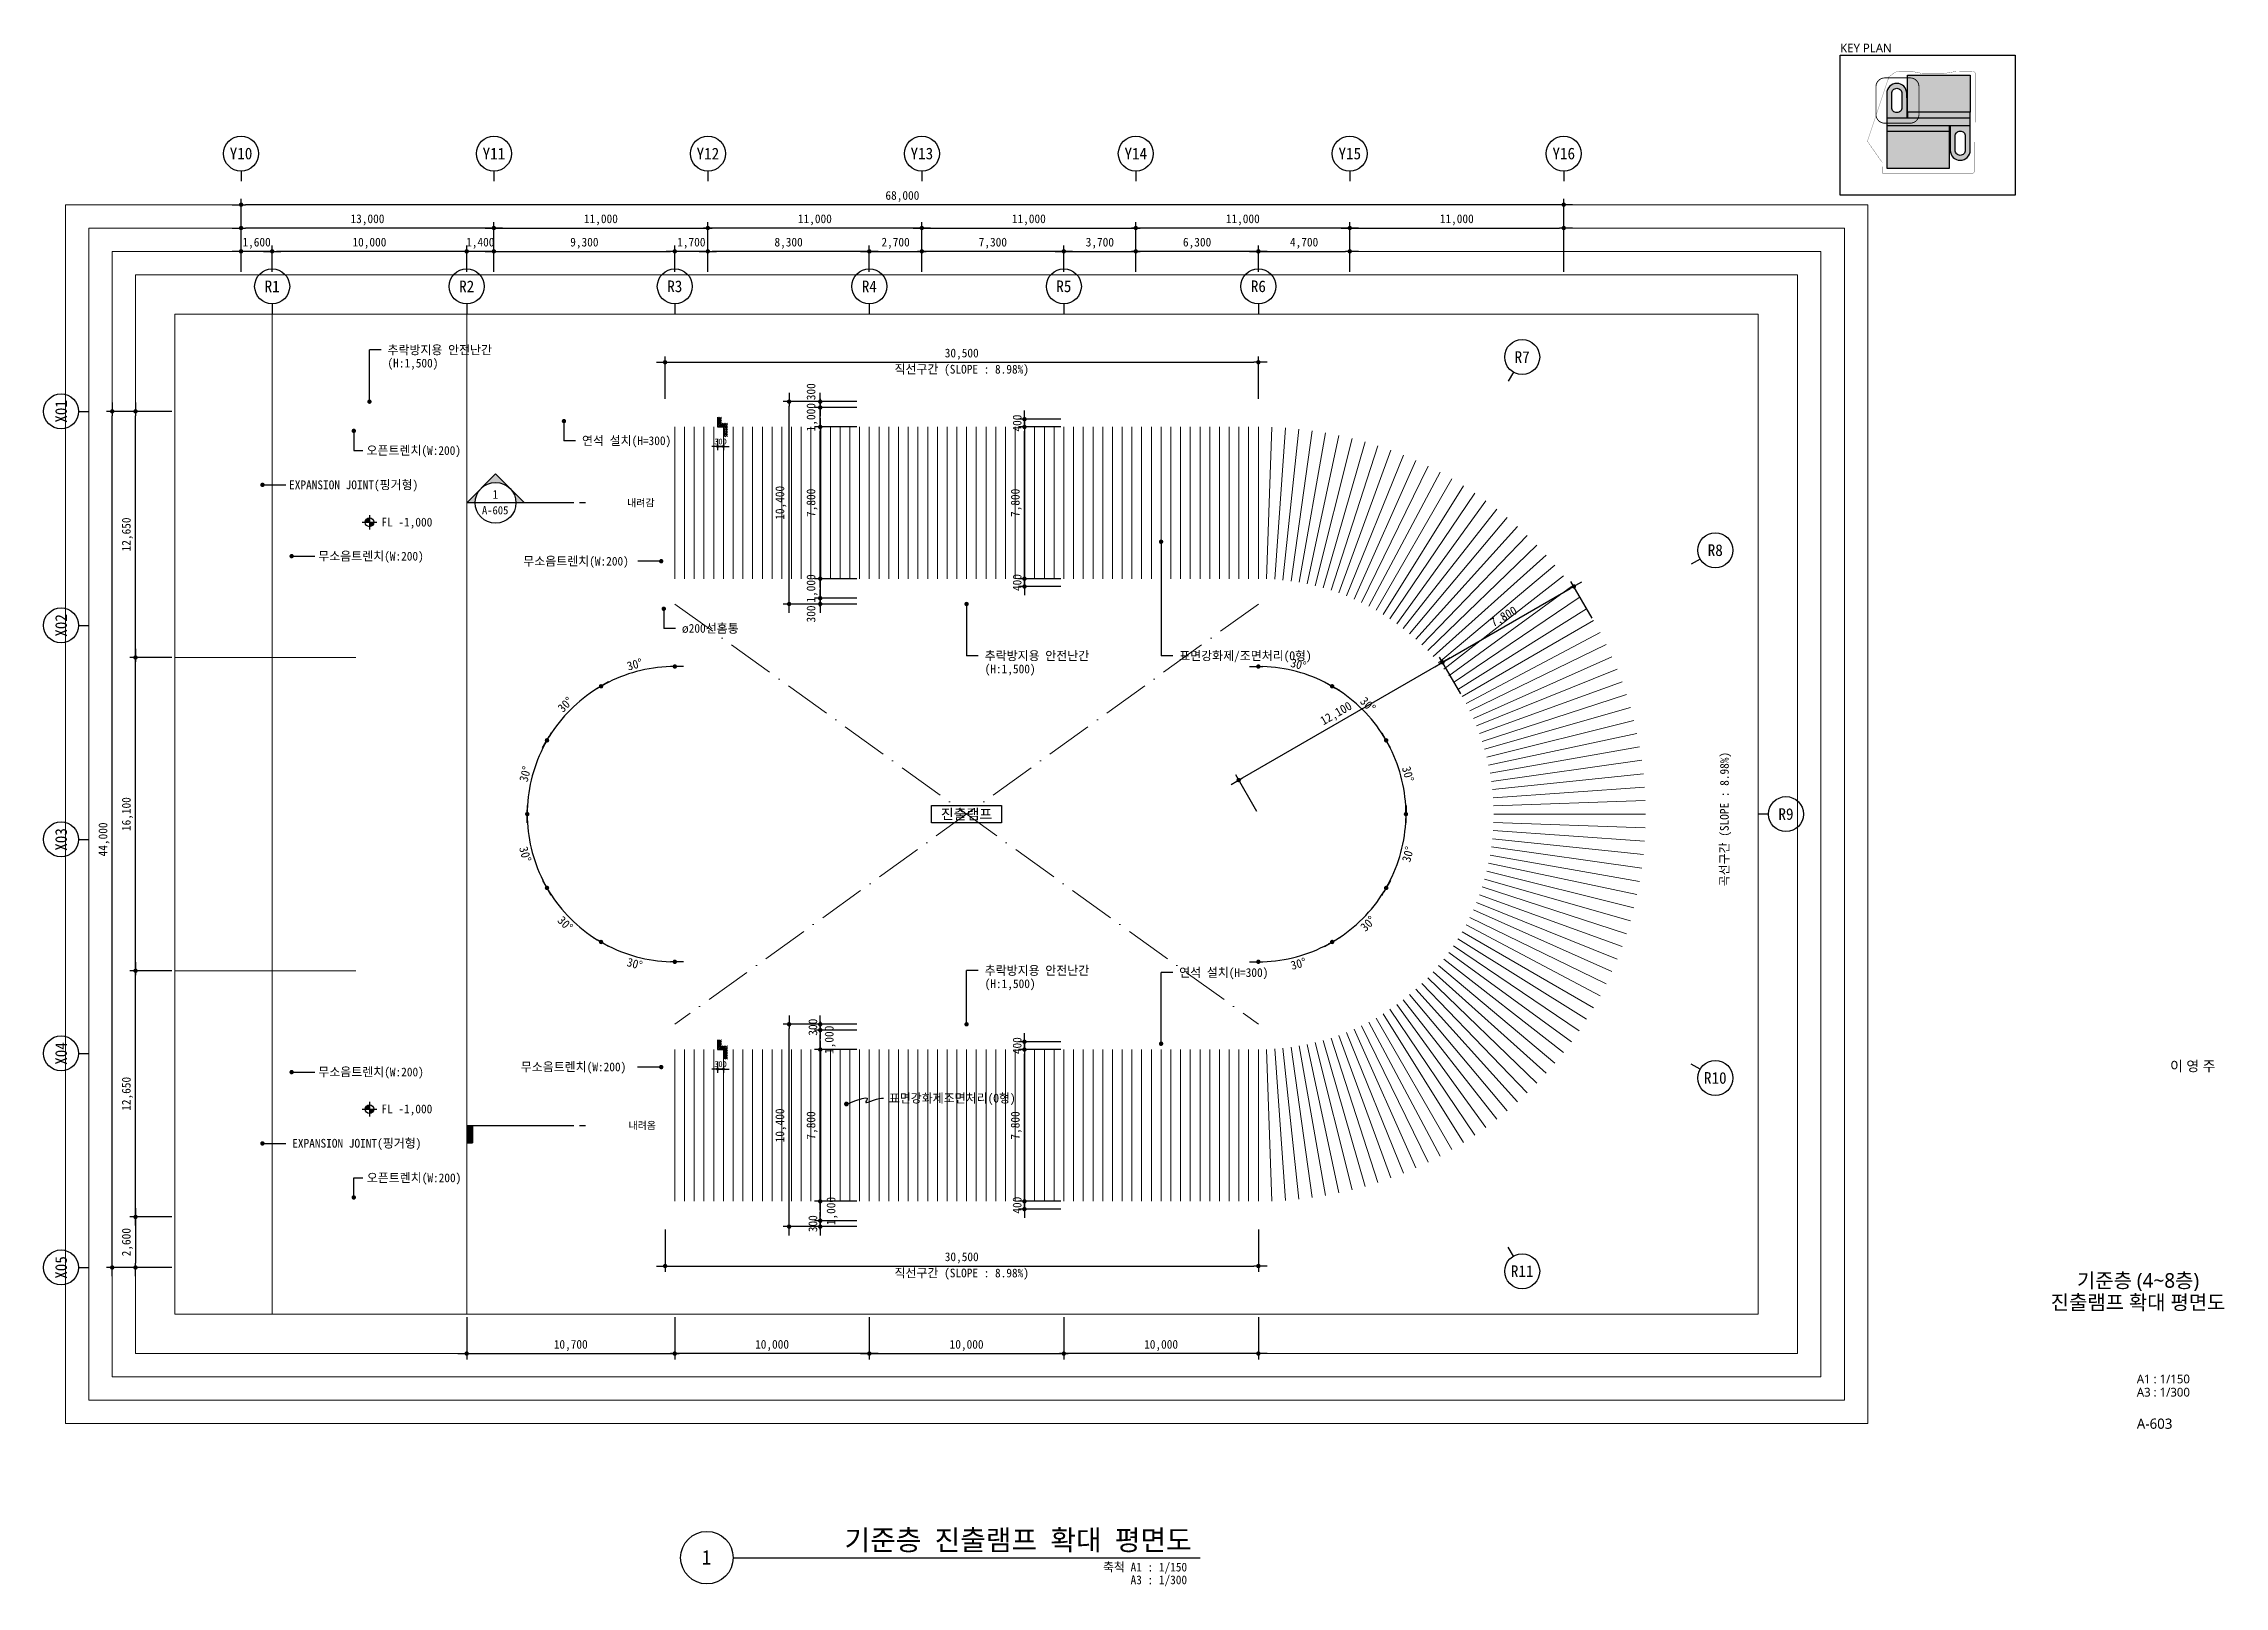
# Model space of a CAD drawing. Header units: millimetres. Extents: x 2292510 to 2787134, y 32296 to 526467.
# Drawn here: x 2549521 to 2661634, y 447176 to 526467 of the extents above; entities that cross this region are included whole.
import ezdxf
from ezdxf.enums import TextEntityAlignment as Align

# ---------------------------------------------------------------- set-up
doc = ezdxf.new("R2010")
doc.units = ezdxf.units.MM
doc.header["$LTSCALE"] = 200
doc.header["$MEASUREMENT"] = 0
for name, pattern in [('ACAD_ISO10W100', [18, 12, -3, 0, -3]), ('CEN', [62, 60, -1, 0, -1]), ('DASHDOTX2', [2, 1, -0.5, 0, -0.5]), ('PHANTOM', [63.5, 31.75, -6.35, 6.35, -6.35, 6.35, -6.35])]:
    doc.linetypes.add(name, pattern=pattern)
doc.layers.get('0').update_dxf_attribs({"linetype": 'CONTINUOUS'})
for name, color, linetype, lineweight in [('A-AXIS-BUBL', 7, 'CONTINUOUS', 25), ('A-BOND-LIN1', 4, 'DASHDOTX2', 25), ('A-BORD-TEXT', 3, 'CONTINUOUS', 25), ('A-CNTL', 1, 'CEN', 15), ('A-DIMS', 7, 'CONTINUOUS', 25), ('A-MKXS-LEAD', 7, 'CONTINUOUS', 25), ('A-MKXS-MAK1', 3, 'CONTINUOUS', 25), ('A-MKXS-MAK2', 3, 'DASHDOTX2', 25), ('A-MKXS-TEXT1', 3, 'CONTINUOUS', 25), ('A-MKXS-TEXT2', 7, 'CONTINUOUS', 25), ('A-MKXX-NAME', 3, 'CONTINUOUS', 25), ('A-MKXX-SYMB', 7, 'CONTINUOUS', 25), ('A-SSXS-PATT', 8, 'CONTINUOUS', 18), ('A-XXXX-HATC', 8, 'CONTINUOUS', 18), ('A-XXXX-OPEN', 1, 'ACAD_ISO10W100', 15), ('A-XXXX-SYMB', 7, 'CONTINUOUS', 25), ('A-XXXX-TXT1', 3, 'CONTINUOUS', 25), ('A-XXXX-TXT2', 3, 'CONTINUOUS', 25)]:
    doc.layers.add(name, color=color, linetype=linetype, lineweight=lineweight)
doc.layers.add('A-XXXX-NPLT', color=144, linetype='CONTINUOUS', lineweight=15, plot=False)
doc.layers.add('색상', color=7, linetype='CONTINUOUS')
doc.styles.add('HY울릉도L', font='')
doc.styles.add('돋움', font='')
doc.styles.add('돋움체', font='')
doc.styles.add('맑은고딕', font='malgun.ttf')
doc.styles.get('HY울릉도L').set_extended_font_data('HYwulM')
doc.styles.get('돋움').set_extended_font_data('DotumChe')
doc.styles.get('돋움체').set_extended_font_data('DotumChe')
doc.dimstyles.new('CDIM', dxfattribs={"dimtxt": 3, "dimasz": 1.5, "dimexe": 2, "dimexo": 1, "dimgap": 1, "dimtad": 1, "dimdec": 0, "dimrnd": 0.5, "dimzin": 0, "dimdsep": 32, "dimlunit": 6, "dimtxsty": 'HY울릉도L', "dimblk1": '_CIDOT', "dimblk2": '_CIDOT', "dimsah": 1, "dimcen": 5.5, "dimclrd": 2, "dimclre": 2, "dimclrt": 7, "dimadec": 0, "dimazin": 0, "dimtfac": 1, "dimtdec": 0, "dimtix": 1, "dimtmove": 2, "dimatfit": 1, "dimldrblk": '_CIDOT', "dimfxl": 1, "dimtolj": 1, "dimtzin": 0, "dimlwd": -1, "dimarcsym": 0})

msp = doc.modelspace()

# ---------------------------------------------------------------- texts
at = {"layer": 'A-BORD-TEXT', "style": '맑은고딕'}
msp.add_text('이 영 주', height=525, dxfattribs=at).set_placement((2661172.3, 473653.9), align=Align.RIGHT)
for s, p in [('기준층 (4~8층)', (2657195.8, 462899.3)), ('진출램프 확대 평면도', (2657195.8, 461774.3))]:
    msp.add_text(s, height=750, dxfattribs=at).set_placement(p, align=Align.MIDDLE_CENTER)
for s, height, p in [('A1 : 1/150', 450, (2657131.3, 457610.8)), ('A3 : 1/300', 450, (2657131.3, 456930.6)), ('A-603', 525, (2657131.3, 455275.1))]:
    msp.add_text(s, height=height, dxfattribs=at).set_placement(p)
at = {"layer": 'A-DIMS', "color": 3, "char_height": 450, "attachment_point": 5, "style": '돋움'}
for insert in [(2596720.8, 509672.7), (2596720.8, 463222.7)]:
    msp.add_mtext('\\A1;직선구간 (SLOPE : 8.98%)', dxfattribs=dict(at, insert=insert))
at = {"layer": 'A-DIMS', "color": 3, "insert": (2635988.9, 486609.6), "char_height": 450, "attachment_point": 5, "rotation": 90, "style": '돋움'}
msp.add_mtext('\\A1;곡선구간 (SLOPE : 8.98%)', dxfattribs=at)
at = {"layer": 'A-MKXS-TEXT1', "style": '돋움체'}
for s, p in [('추락방지용 안전난간', (2567199.9, 510723.7)), ('(H:1,500)', (2567199.9, 510048.7)), ('오픈트렌치(W:200)', (2566120, 505557.2)), ('연석 설치(H=300)', (2577199.9, 506059.1)), ('EXPANSION JOINT(핑거형)', (2562140.6, 503790.9)), ('무소음트렌치(W:200)', (2563640.6, 500125)), ('무소음트렌치(W:200)', (2574181.8, 499865.5)), ('ø200선홈통', (2582332.9, 496414.5)), ('추락방지용 안전난간', (2597899.9, 495004.4)), ('(H:1,500)', (2597899.9, 494329.4)), ('표면강화제/조면처리(O형)', (2607899.9, 495004.4)), ('추락방지용 안전난간', (2597899.9, 478826.2)), ('연석 설치(H=300)', (2607899.9, 478723.7)), ('(H:1,500)', (2597899.9, 478151.2)), ('무소음트렌치(W:200)', (2563642.9, 473615.6)), ('무소음트렌치(W:200)', (2574051.1, 473875.1)), ('EXPANSION JOINT(핑거형)', (2562301.6, 469949.7)), ('오픈트렌치(W:200)', (2566135.4, 468173.8))]:
    msp.add_text(s, height=450, dxfattribs=at).set_placement(p, align=Align.MIDDLE_LEFT)
at = {"layer": 'A-MKXS-TEXT2', "style": '돋움체'}
for s, height, p in [('1', 450, (2572743.1, 503298.3)), ('A-605', 420, (2572734.4, 502482.4))]:
    msp.add_text(s, height=height, dxfattribs=at).set_placement(p, align=Align.MIDDLE)
at = {"layer": 'A-MKXX-NAME', "style": '돋움체'}
msp.add_text('진출램프', height=525, dxfattribs=at).set_placement((2596970.8, 486865.5), align=Align.MIDDLE_CENTER)
at = {"layer": 'A-XXXX-TXT1', "style": '돋움체'}
msp.add_text('기준층 진출램프 확대 평면도', height=1050, dxfattribs=at).set_placement((2608542, 448718.4), align=Align.BOTTOM_RIGHT)
msp.add_text('1', height=750, dxfattribs=at).set_placement((2583603.4, 448666.5), align=Align.MIDDLE)
for s, p in [('축척 A1 : 1/150', (2608308.4, 448392.1)), ('A3 : 1/300', (2608308.4, 447735.3))]:
    msp.add_text(s, height=450, dxfattribs=at).set_placement(p, align=Align.TOP_RIGHT)
at = {"layer": 'A-XXXX-TXT2', "style": '돋움체'}
for s, p in [('내려감', (2580223.6, 502865.5)), ('내려옴', (2580298.6, 470865.5))]:
    msp.add_text(s, height=375, dxfattribs=at).set_placement(p, align=Align.MIDDLE_CENTER)
for s, p in [('FL -1,000', (2566886.4, 501876)), ('표면강화제조면처리(O형)', (2592970.8, 472263.7)), ('FL -1,000', (2566886.4, 471715.7))]:
    msp.add_text(s, height=450, dxfattribs=at).set_placement(p, align=Align.MIDDLE_LEFT)

# ---------------------------------------------------------------- blocks, each defined once
blk = doc.blocks.new('_CIDOT')
at = {"color": 0, "linetype": 'ByBlock'}
blk.add_line((2, 0), (-1, 0), dxfattribs=at)
at = {"color": 0, "linetype": 'ByBlock', "const_width": 0.5}
blk.add_lwpolyline([(-0.25, 0, 1), (0.25, 0, 1)], format="xyb", close=True, dxfattribs=at)
blk = doc.blocks.new('*D254')
at = {"layer": 'A-DIMS', "transparency": 16777216}
for p, q in [((43016, 73475), (42791, 73475)), ((44941, 73475), (43241, 73475)), ((45166, 73475), (45391, 73475))]:
    blk.add_line(p, q, dxfattribs=at)
at = {"layer": 'A-DIMS', "lineweight": -2, "transparency": 16777216}
for p, q in [((43241, 72425), (43241, 73775)), ((44941, 72425), (44941, 73775))]:
    blk.add_line(p, q, dxfattribs=at)
at = {"layer": 'A-DIMS', "transparency": 16777216, "xscale": 225, "yscale": 225, "zscale": 225}
blk.add_blockref('_CIDOT', (43241, 73475), dxfattribs=at)
at = {"layer": 'A-DIMS', "transparency": 16777216, "xscale": 225, "yscale": 225, "zscale": 225, "rotation": 180}
blk.add_blockref('_CIDOT', (44941, 73475), dxfattribs=at)
at = {"layer": 'A-DIMS', "color": 3, "transparency": 16777216, "insert": (44091, 73893), "char_height": 450, "attachment_point": 5, "style": '돋움'}
blk.add_mtext('\\A1;1,700', dxfattribs=at)
blk = doc.blocks.new('*D255')
at = {"layer": 'A-DIMS', "lineweight": -2, "transparency": 16777216}
for p, q in [((53241, 72425), (53241, 73775)), ((55941, 72425), (55941, 73775))]:
    blk.add_line(p, q, dxfattribs=at)
at = {"layer": 'A-DIMS', "transparency": 16777216}
blk.add_line((53466, 73475), (55716, 73475), dxfattribs=at)
at = {"layer": 'A-DIMS', "transparency": 16777216, "xscale": 225, "yscale": 225, "zscale": 225, "rotation": 180}
blk.add_blockref('_CIDOT', (53241, 73475), dxfattribs=at)
at = {"layer": 'A-DIMS', "transparency": 16777216, "xscale": 225, "yscale": 225, "zscale": 225}
blk.add_blockref('_CIDOT', (55941, 73475), dxfattribs=at)
at = {"layer": 'A-DIMS', "color": 3, "transparency": 16777216, "insert": (54591, 73893), "char_height": 450, "attachment_point": 5, "style": '돋움'}
blk.add_mtext('\\A1;2,700', dxfattribs=at)
blk = doc.blocks.new('*D256')
at = {"layer": 'A-DIMS', "lineweight": -2, "transparency": 16777216}
for p, q in [((63241, 72425), (63241, 73775)), ((66941, 72425), (66941, 73775))]:
    blk.add_line(p, q, dxfattribs=at)
at = {"layer": 'A-DIMS', "transparency": 16777216}
blk.add_line((63466, 73475), (66716, 73475), dxfattribs=at)
at = {"layer": 'A-DIMS', "transparency": 16777216, "xscale": 225, "yscale": 225, "zscale": 225, "rotation": 180}
blk.add_blockref('_CIDOT', (63241, 73475), dxfattribs=at)
at = {"layer": 'A-DIMS', "transparency": 16777216, "xscale": 225, "yscale": 225, "zscale": 225}
blk.add_blockref('_CIDOT', (66941, 73475), dxfattribs=at)
at = {"layer": 'A-DIMS', "color": 3, "transparency": 16777216, "insert": (65091, 73893), "char_height": 450, "attachment_point": 5, "style": '돋움'}
blk.add_mtext('\\A1;3,700', dxfattribs=at)
blk = doc.blocks.new('*D257')
at = {"layer": 'A-DIMS', "transparency": 16777216}
for p, q in [((32316, 73475), (32091, 73475)), ((33941, 73475), (32541, 73475)), ((34166, 73475), (34391, 73475))]:
    blk.add_line(p, q, dxfattribs=at)
at = {"layer": 'A-DIMS', "lineweight": -2, "transparency": 16777216}
for p, q in [((32541, 72425), (32541, 73775)), ((33941, 72425), (33941, 73775))]:
    blk.add_line(p, q, dxfattribs=at)
at = {"layer": 'A-DIMS', "transparency": 16777216, "xscale": 225, "yscale": 225, "zscale": 225}
blk.add_blockref('_CIDOT', (32541, 73475), dxfattribs=at)
at = {"layer": 'A-DIMS', "transparency": 16777216, "xscale": 225, "yscale": 225, "zscale": 225, "rotation": 180}
blk.add_blockref('_CIDOT', (33941, 73475), dxfattribs=at)
at = {"layer": 'A-DIMS', "color": 3, "transparency": 16777216, "insert": (33241, 73893), "char_height": 450, "attachment_point": 5, "style": '돋움'}
blk.add_mtext('\\A1;1,400', dxfattribs=at)
blk = doc.blocks.new('*D258')
at = {"layer": 'A-DIMS', "lineweight": -2, "transparency": 16777216}
for p, q in [((22541, 72425), (22541, 73775)), ((32541, 72425), (32541, 73775))]:
    blk.add_line(p, q, dxfattribs=at)
at = {"layer": 'A-DIMS', "transparency": 16777216}
blk.add_line((32316, 73475), (22766, 73475), dxfattribs=at)
at = {"layer": 'A-DIMS', "transparency": 16777216, "xscale": 225, "yscale": 225, "zscale": 225, "rotation": 180}
blk.add_blockref('_CIDOT', (22541, 73475), dxfattribs=at)
at = {"layer": 'A-DIMS', "transparency": 16777216, "xscale": 225, "yscale": 225, "zscale": 225}
blk.add_blockref('_CIDOT', (32541, 73475), dxfattribs=at)
at = {"layer": 'A-DIMS', "color": 3, "transparency": 16777216, "insert": (27541, 73893), "char_height": 450, "attachment_point": 5, "style": '돋움'}
blk.add_mtext('\\A1;10,000', dxfattribs=at)
blk = doc.blocks.new('*D259')
at = {"layer": 'A-DIMS', "transparency": 16777216}
for p, q in [((20716, 73475), (20491, 73475)), ((22541, 73475), (20941, 73475)), ((22766, 73475), (22991, 73475))]:
    blk.add_line(p, q, dxfattribs=at)
at = {"layer": 'A-DIMS', "lineweight": -2, "transparency": 16777216}
for p, q in [((20941, 72425), (20941, 73775)), ((22541, 72425), (22541, 73775))]:
    blk.add_line(p, q, dxfattribs=at)
at = {"layer": 'A-DIMS', "transparency": 16777216, "xscale": 225, "yscale": 225, "zscale": 225}
blk.add_blockref('_CIDOT', (20941, 73475), dxfattribs=at)
at = {"layer": 'A-DIMS', "transparency": 16777216, "xscale": 225, "yscale": 225, "zscale": 225, "rotation": 180}
blk.add_blockref('_CIDOT', (22541, 73475), dxfattribs=at)
at = {"layer": 'A-DIMS', "color": 3, "transparency": 16777216, "insert": (21741, 73893), "char_height": 450, "attachment_point": 5, "style": '돋움'}
blk.add_mtext('\\A1;1,600', dxfattribs=at)
blk = doc.blocks.new('*D260')
at = {"layer": 'A-DIMS', "lineweight": -2, "transparency": 16777216}
for p, q in [((17391, 36500), (15216, 36500)), ((17391, 23850), (15216, 23850))]:
    blk.add_line(p, q, dxfattribs=at)
at = {"layer": 'A-DIMS', "transparency": 16777216}
blk.add_line((15516, 24075), (15516, 36275), dxfattribs=at)
at = {"layer": 'A-DIMS', "transparency": 16777216, "xscale": 225, "yscale": 225, "zscale": 225}
for p, rotation in [((15516, 36500), 90), ((15516, 23850), 270)]:
    blk.add_blockref('_CIDOT', p, dxfattribs=dict(at, rotation=rotation))
at = {"layer": 'A-DIMS', "color": 3, "transparency": 16777216, "insert": (15098, 30175), "char_height": 450, "attachment_point": 5, "rotation": 90, "style": '돋움'}
blk.add_mtext('\\A1;12,650', dxfattribs=at)
blk = doc.blocks.new('*D261')
at = {"layer": 'A-DIMS', "lineweight": -2, "transparency": 16777216}
for p, q in [((17391, 52600), (15216, 52600)), ((17391, 36500), (15216, 36500))]:
    blk.add_line(p, q, dxfattribs=at)
at = {"layer": 'A-DIMS', "transparency": 16777216}
blk.add_line((15516, 36725), (15516, 52375), dxfattribs=at)
at = {"layer": 'A-DIMS', "transparency": 16777216, "xscale": 225, "yscale": 225, "zscale": 225}
for p, rotation in [((15516, 52600), 90), ((15516, 36500), 270)]:
    blk.add_blockref('_CIDOT', p, dxfattribs=dict(at, rotation=rotation))
at = {"layer": 'A-DIMS', "color": 3, "transparency": 16777216, "insert": (15098, 44550), "char_height": 450, "attachment_point": 5, "rotation": 90, "style": '돋움'}
blk.add_mtext('\\A1;16,100', dxfattribs=at)
blk = doc.blocks.new('*D262')
at = {"layer": 'A-DIMS', "lineweight": -2, "transparency": 16777216}
for p, q in [((17391, 65250), (15216, 65250)), ((17391, 52600), (15216, 52600))]:
    blk.add_line(p, q, dxfattribs=at)
at = {"layer": 'A-DIMS', "transparency": 16777216}
blk.add_line((15516, 52825), (15516, 65025), dxfattribs=at)
at = {"layer": 'A-DIMS', "transparency": 16777216, "xscale": 225, "yscale": 225, "zscale": 225}
for p, rotation in [((15516, 65250), 90), ((15516, 52600), 270)]:
    blk.add_blockref('_CIDOT', p, dxfattribs=dict(at, rotation=rotation))
at = {"layer": 'A-DIMS', "color": 3, "transparency": 16777216, "insert": (15098, 58925), "char_height": 450, "attachment_point": 5, "rotation": 90, "style": '돋움'}
blk.add_mtext('\\A1;12,650', dxfattribs=at)
blk = doc.blocks.new('*D263')
at = {"layer": 'A-DIMS', "lineweight": -2, "transparency": 16777216}
for p, q in [((17391, 23850), (15216, 23850)), ((17391, 21250), (15216, 21250))]:
    blk.add_line(p, q, dxfattribs=at)
at = {"layer": 'A-DIMS', "transparency": 16777216}
blk.add_line((15516, 23625), (15516, 21475), dxfattribs=at)
at = {"layer": 'A-DIMS', "transparency": 16777216, "xscale": 225, "yscale": 225, "zscale": 225}
for p, rotation in [((15516, 23850), 90), ((15516, 21250), 270)]:
    blk.add_blockref('_CIDOT', p, dxfattribs=dict(at, rotation=rotation))
at = {"layer": 'A-DIMS', "color": 3, "transparency": 16777216, "insert": (15098, 22550), "char_height": 450, "attachment_point": 5, "rotation": 90, "style": '돋움'}
blk.add_mtext('\\A1;2,600', dxfattribs=at)
blk = doc.blocks.new('*D264')
at = {"layer": 'A-DIMS', "lineweight": -2, "transparency": 16777216}
for p, q in [((17391, 65250), (14016, 65250)), ((17391, 21250), (14016, 21250))]:
    blk.add_line(p, q, dxfattribs=at)
at = {"layer": 'A-DIMS', "transparency": 16777216}
blk.add_line((14316, 21475), (14316, 65025), dxfattribs=at)
at = {"layer": 'A-DIMS', "transparency": 16777216, "xscale": 225, "yscale": 225, "zscale": 225}
for p, rotation in [((14316, 65250), 90), ((14316, 21250), 270)]:
    blk.add_blockref('_CIDOT', p, dxfattribs=dict(at, rotation=rotation))
at = {"layer": 'A-DIMS', "color": 3, "transparency": 16777216, "insert": (13898, 43250), "char_height": 450, "attachment_point": 5, "rotation": 90, "style": '돋움'}
blk.add_mtext('\\A1;44,000', dxfattribs=at)
blk = doc.blocks.new('*D265')
at = {"layer": 'A-DIMS', "lineweight": -2, "transparency": 16777216}
for p, q in [((20941, 72425), (20941, 76175)), ((88941, 72425), (88941, 76175))]:
    blk.add_line(p, q, dxfattribs=at)
at = {"layer": 'A-DIMS', "transparency": 16777216}
blk.add_line((88716, 75875), (21166, 75875), dxfattribs=at)
at = {"layer": 'A-DIMS', "transparency": 16777216, "xscale": 225, "yscale": 225, "zscale": 225, "rotation": 180}
blk.add_blockref('_CIDOT', (20941, 75875), dxfattribs=at)
at = {"layer": 'A-DIMS', "transparency": 16777216, "xscale": 225, "yscale": 225, "zscale": 225}
blk.add_blockref('_CIDOT', (88941, 75875), dxfattribs=at)
at = {"layer": 'A-DIMS', "color": 3, "transparency": 16777216, "insert": (54941, 76293), "char_height": 450, "attachment_point": 5, "style": '돋움'}
blk.add_mtext('\\A1;68,000', dxfattribs=at)
blk = doc.blocks.new('*D266')
at = {"layer": 'A-DIMS', "lineweight": -2, "transparency": 16777216}
for p, q in [((20941, 72425), (20941, 74975)), ((33941, 72425), (33941, 74975))]:
    blk.add_line(p, q, dxfattribs=at)
at = {"layer": 'A-DIMS', "transparency": 16777216}
blk.add_line((33716, 74675), (21166, 74675), dxfattribs=at)
at = {"layer": 'A-DIMS', "transparency": 16777216, "xscale": 225, "yscale": 225, "zscale": 225, "rotation": 180}
blk.add_blockref('_CIDOT', (20941, 74675), dxfattribs=at)
at = {"layer": 'A-DIMS', "transparency": 16777216, "xscale": 225, "yscale": 225, "zscale": 225}
blk.add_blockref('_CIDOT', (33941, 74675), dxfattribs=at)
at = {"layer": 'A-DIMS', "color": 3, "transparency": 16777216, "insert": (27441, 75093), "char_height": 450, "attachment_point": 5, "style": '돋움'}
blk.add_mtext('\\A1;13,000', dxfattribs=at)
blk = doc.blocks.new('*D267')
at = {"layer": 'A-DIMS', "lineweight": -2, "transparency": 16777216}
for p, q in [((55941, 72425), (55941, 73775)), ((63241, 72425), (63241, 73775))]:
    blk.add_line(p, q, dxfattribs=at)
at = {"layer": 'A-DIMS', "transparency": 16777216}
blk.add_line((63016, 73475), (56166, 73475), dxfattribs=at)
at = {"layer": 'A-DIMS', "transparency": 16777216, "xscale": 225, "yscale": 225, "zscale": 225, "rotation": 180}
blk.add_blockref('_CIDOT', (55941, 73475), dxfattribs=at)
at = {"layer": 'A-DIMS', "transparency": 16777216, "xscale": 225, "yscale": 225, "zscale": 225}
blk.add_blockref('_CIDOT', (63241, 73475), dxfattribs=at)
at = {"layer": 'A-DIMS', "color": 3, "transparency": 16777216, "insert": (59591, 73893), "char_height": 450, "attachment_point": 5, "style": '돋움'}
blk.add_mtext('\\A1;7,300', dxfattribs=at)
blk = doc.blocks.new('*D268')
at = {"layer": 'A-DIMS', "lineweight": -2, "transparency": 16777216}
for p, q in [((66941, 72425), (66941, 73775)), ((73241, 72425), (73241, 73775))]:
    blk.add_line(p, q, dxfattribs=at)
at = {"layer": 'A-DIMS', "transparency": 16777216}
blk.add_line((73016, 73475), (67166, 73475), dxfattribs=at)
at = {"layer": 'A-DIMS', "transparency": 16777216, "xscale": 225, "yscale": 225, "zscale": 225, "rotation": 180}
blk.add_blockref('_CIDOT', (66941, 73475), dxfattribs=at)
at = {"layer": 'A-DIMS', "transparency": 16777216, "xscale": 225, "yscale": 225, "zscale": 225}
blk.add_blockref('_CIDOT', (73241, 73475), dxfattribs=at)
at = {"layer": 'A-DIMS', "color": 3, "transparency": 16777216, "insert": (70091, 73893), "char_height": 450, "attachment_point": 5, "style": '돋움'}
blk.add_mtext('\\A1;6,300', dxfattribs=at)
blk = doc.blocks.new('*D269')
at = {"layer": 'A-DIMS', "lineweight": -2, "transparency": 16777216}
for p, q in [((73241, 72425), (73241, 73775)), ((77941, 72425), (77941, 73775))]:
    blk.add_line(p, q, dxfattribs=at)
at = {"layer": 'A-DIMS', "transparency": 16777216}
blk.add_line((73466, 73475), (77716, 73475), dxfattribs=at)
at = {"layer": 'A-DIMS', "transparency": 16777216, "xscale": 225, "yscale": 225, "zscale": 225, "rotation": 180}
blk.add_blockref('_CIDOT', (73241, 73475), dxfattribs=at)
at = {"layer": 'A-DIMS', "transparency": 16777216, "xscale": 225, "yscale": 225, "zscale": 225}
blk.add_blockref('_CIDOT', (77941, 73475), dxfattribs=at)
at = {"layer": 'A-DIMS', "color": 3, "transparency": 16777216, "insert": (75591, 73893), "char_height": 450, "attachment_point": 5, "style": '돋움'}
blk.add_mtext('\\A1;4,700', dxfattribs=at)
blk = doc.blocks.new('*D270')
at = {"layer": 'A-DIMS', "lineweight": -2, "transparency": 16777216}
for p, q in [((33941, 72425), (33941, 74975)), ((44941, 72425), (44941, 74975))]:
    blk.add_line(p, q, dxfattribs=at)
at = {"layer": 'A-DIMS', "transparency": 16777216}
blk.add_line((34166, 74675), (44716, 74675), dxfattribs=at)
at = {"layer": 'A-DIMS', "transparency": 16777216, "xscale": 225, "yscale": 225, "zscale": 225, "rotation": 180}
blk.add_blockref('_CIDOT', (33941, 74675), dxfattribs=at)
at = {"layer": 'A-DIMS', "transparency": 16777216, "xscale": 225, "yscale": 225, "zscale": 225}
blk.add_blockref('_CIDOT', (44941, 74675), dxfattribs=at)
at = {"layer": 'A-DIMS', "color": 3, "transparency": 16777216, "insert": (39441, 75093), "char_height": 450, "attachment_point": 5, "style": '돋움'}
blk.add_mtext('\\A1;11,000', dxfattribs=at)
blk = doc.blocks.new('*D271')
at = {"layer": 'A-DIMS', "lineweight": -2, "transparency": 16777216}
for p, q in [((44941, 72425), (44941, 74975)), ((55941, 72425), (55941, 74975))]:
    blk.add_line(p, q, dxfattribs=at)
at = {"layer": 'A-DIMS', "transparency": 16777216}
blk.add_line((55716, 74675), (45166, 74675), dxfattribs=at)
at = {"layer": 'A-DIMS', "transparency": 16777216, "xscale": 225, "yscale": 225, "zscale": 225, "rotation": 180}
blk.add_blockref('_CIDOT', (44941, 74675), dxfattribs=at)
at = {"layer": 'A-DIMS', "transparency": 16777216, "xscale": 225, "yscale": 225, "zscale": 225}
blk.add_blockref('_CIDOT', (55941, 74675), dxfattribs=at)
at = {"layer": 'A-DIMS', "color": 3, "transparency": 16777216, "insert": (50441, 75093), "char_height": 450, "attachment_point": 5, "style": '돋움'}
blk.add_mtext('\\A1;11,000', dxfattribs=at)
blk = doc.blocks.new('*D272')
at = {"layer": 'A-DIMS', "lineweight": -2, "transparency": 16777216}
for p, q in [((55941, 72425), (55941, 74975)), ((66941, 72425), (66941, 74975))]:
    blk.add_line(p, q, dxfattribs=at)
at = {"layer": 'A-DIMS', "transparency": 16777216}
blk.add_line((56166, 74675), (66716, 74675), dxfattribs=at)
at = {"layer": 'A-DIMS', "transparency": 16777216, "xscale": 225, "yscale": 225, "zscale": 225, "rotation": 180}
blk.add_blockref('_CIDOT', (55941, 74675), dxfattribs=at)
at = {"layer": 'A-DIMS', "transparency": 16777216, "xscale": 225, "yscale": 225, "zscale": 225}
blk.add_blockref('_CIDOT', (66941, 74675), dxfattribs=at)
at = {"layer": 'A-DIMS', "color": 3, "transparency": 16777216, "insert": (61441, 75093), "char_height": 450, "attachment_point": 5, "style": '돋움'}
blk.add_mtext('\\A1;11,000', dxfattribs=at)
blk = doc.blocks.new('*D273')
at = {"layer": 'A-DIMS', "lineweight": -2, "transparency": 16777216}
for p, q in [((66941, 72425), (66941, 74975)), ((77941, 72425), (77941, 74975))]:
    blk.add_line(p, q, dxfattribs=at)
at = {"layer": 'A-DIMS', "transparency": 16777216}
blk.add_line((77716, 74675), (67166, 74675), dxfattribs=at)
at = {"layer": 'A-DIMS', "transparency": 16777216, "xscale": 225, "yscale": 225, "zscale": 225, "rotation": 180}
blk.add_blockref('_CIDOT', (66941, 74675), dxfattribs=at)
at = {"layer": 'A-DIMS', "transparency": 16777216, "xscale": 225, "yscale": 225, "zscale": 225}
blk.add_blockref('_CIDOT', (77941, 74675), dxfattribs=at)
at = {"layer": 'A-DIMS', "color": 3, "transparency": 16777216, "insert": (72441, 75093), "char_height": 450, "attachment_point": 5, "style": '돋움'}
blk.add_mtext('\\A1;11,000', dxfattribs=at)
blk = doc.blocks.new('*D274')
at = {"layer": 'A-DIMS', "lineweight": -2, "transparency": 16777216}
for p, q in [((77941, 72425), (77941, 74975)), ((88941, 72425), (88941, 74975))]:
    blk.add_line(p, q, dxfattribs=at)
at = {"layer": 'A-DIMS', "transparency": 16777216}
blk.add_line((78166, 74675), (88716, 74675), dxfattribs=at)
at = {"layer": 'A-DIMS', "transparency": 16777216, "xscale": 225, "yscale": 225, "zscale": 225, "rotation": 180}
blk.add_blockref('_CIDOT', (77941, 74675), dxfattribs=at)
at = {"layer": 'A-DIMS', "transparency": 16777216, "xscale": 225, "yscale": 225, "zscale": 225}
blk.add_blockref('_CIDOT', (88941, 74675), dxfattribs=at)
at = {"layer": 'A-DIMS', "color": 3, "transparency": 16777216, "insert": (83441, 75093), "char_height": 450, "attachment_point": 5, "style": '돋움'}
blk.add_mtext('\\A1;11,000', dxfattribs=at)
blk = doc.blocks.new('*D275')
at = {"layer": 'A-DIMS', "lineweight": -2, "transparency": 16777216}
for p, q in [((33941, 72425), (33941, 73775)), ((43241, 72425), (43241, 73775))]:
    blk.add_line(p, q, dxfattribs=at)
at = {"layer": 'A-DIMS', "transparency": 16777216}
blk.add_line((34166, 73475), (43016, 73475), dxfattribs=at)
at = {"layer": 'A-DIMS', "transparency": 16777216, "xscale": 225, "yscale": 225, "zscale": 225, "rotation": 180}
blk.add_blockref('_CIDOT', (33941, 73475), dxfattribs=at)
at = {"layer": 'A-DIMS', "transparency": 16777216, "xscale": 225, "yscale": 225, "zscale": 225}
blk.add_blockref('_CIDOT', (43241, 73475), dxfattribs=at)
at = {"layer": 'A-DIMS', "color": 3, "transparency": 16777216, "insert": (38591, 73893), "char_height": 450, "attachment_point": 5, "style": '돋움'}
blk.add_mtext('\\A1;9,300', dxfattribs=at)
blk = doc.blocks.new('*D276')
at = {"layer": 'A-DIMS', "lineweight": -2, "transparency": 16777216}
for p, q in [((44941, 72425), (44941, 73775)), ((53241, 72425), (53241, 73775))]:
    blk.add_line(p, q, dxfattribs=at)
at = {"layer": 'A-DIMS', "transparency": 16777216}
blk.add_line((53016, 73475), (45166, 73475), dxfattribs=at)
at = {"layer": 'A-DIMS', "transparency": 16777216, "xscale": 225, "yscale": 225, "zscale": 225, "rotation": 180}
blk.add_blockref('_CIDOT', (44941, 73475), dxfattribs=at)
at = {"layer": 'A-DIMS', "transparency": 16777216, "xscale": 225, "yscale": 225, "zscale": 225}
blk.add_blockref('_CIDOT', (53241, 73475), dxfattribs=at)
at = {"layer": 'A-DIMS', "color": 3, "transparency": 16777216, "insert": (49091, 73893), "char_height": 450, "attachment_point": 5, "style": '돋움'}
blk.add_mtext('\\A1;8,300', dxfattribs=at)
blk = doc.blocks.new('*D277')
at = {"layer": 'A-DIMS', "lineweight": -2, "transparency": 16777216}
for p, q in [((43241, 18700), (43241, 16525)), ((53241, 18700), (53241, 16525))]:
    blk.add_line(p, q, dxfattribs=at)
at = {"layer": 'A-DIMS', "transparency": 16777216}
blk.add_line((53016, 16825), (43466, 16825), dxfattribs=at)
at = {"layer": 'A-DIMS', "transparency": 16777216, "xscale": 225, "yscale": 225, "zscale": 225, "rotation": 180}
blk.add_blockref('_CIDOT', (43241, 16825), dxfattribs=at)
at = {"layer": 'A-DIMS', "transparency": 16777216, "xscale": 225, "yscale": 225, "zscale": 225}
blk.add_blockref('_CIDOT', (53241, 16825), dxfattribs=at)
at = {"layer": 'A-DIMS', "color": 3, "transparency": 16777216, "insert": (48241, 17243), "char_height": 450, "attachment_point": 5, "style": '돋움'}
blk.add_mtext('\\A1;10,000', dxfattribs=at)
blk = doc.blocks.new('*D278')
at = {"layer": 'A-DIMS', "lineweight": -2, "transparency": 16777216}
for p, q in [((53241, 18700), (53241, 16525)), ((63241, 18700), (63241, 16525))]:
    blk.add_line(p, q, dxfattribs=at)
at = {"layer": 'A-DIMS', "transparency": 16777216}
blk.add_line((53466, 16825), (63016, 16825), dxfattribs=at)
at = {"layer": 'A-DIMS', "transparency": 16777216, "xscale": 225, "yscale": 225, "zscale": 225, "rotation": 180}
blk.add_blockref('_CIDOT', (53241, 16825), dxfattribs=at)
at = {"layer": 'A-DIMS', "transparency": 16777216, "xscale": 225, "yscale": 225, "zscale": 225}
blk.add_blockref('_CIDOT', (63241, 16825), dxfattribs=at)
at = {"layer": 'A-DIMS', "color": 3, "transparency": 16777216, "insert": (58241, 17243), "char_height": 450, "attachment_point": 5, "style": '돋움'}
blk.add_mtext('\\A1;10,000', dxfattribs=at)
blk = doc.blocks.new('*D279')
at = {"layer": 'A-DIMS', "lineweight": -2, "transparency": 16777216}
for p, q in [((63241, 18700), (63241, 16525)), ((73241, 18700), (73241, 16525))]:
    blk.add_line(p, q, dxfattribs=at)
at = {"layer": 'A-DIMS', "transparency": 16777216}
blk.add_line((73016, 16825), (63466, 16825), dxfattribs=at)
at = {"layer": 'A-DIMS', "transparency": 16777216, "xscale": 225, "yscale": 225, "zscale": 225, "rotation": 180}
blk.add_blockref('_CIDOT', (63241, 16825), dxfattribs=at)
at = {"layer": 'A-DIMS', "transparency": 16777216, "xscale": 225, "yscale": 225, "zscale": 225}
blk.add_blockref('_CIDOT', (73241, 16825), dxfattribs=at)
at = {"layer": 'A-DIMS', "color": 3, "transparency": 16777216, "insert": (68241, 17243), "char_height": 450, "attachment_point": 5, "style": '돋움'}
blk.add_mtext('\\A1;10,000', dxfattribs=at)
blk = doc.blocks.new('*D280')
at = {"layer": 'A-DIMS', "lineweight": -2, "transparency": 16777216}
for p, q in [((32541, 18700), (32541, 16525)), ((43241, 18700), (43241, 16525))]:
    blk.add_line(p, q, dxfattribs=at)
at = {"layer": 'A-DIMS', "transparency": 16777216}
blk.add_line((32766, 16825), (43016, 16825), dxfattribs=at)
at = {"layer": 'A-DIMS', "transparency": 16777216, "xscale": 225, "yscale": 225, "zscale": 225, "rotation": 180}
blk.add_blockref('_CIDOT', (32541, 16825), dxfattribs=at)
at = {"layer": 'A-DIMS', "transparency": 16777216, "xscale": 225, "yscale": 225, "zscale": 225}
blk.add_blockref('_CIDOT', (43241, 16825), dxfattribs=at)
at = {"layer": 'A-DIMS', "color": 3, "transparency": 16777216, "insert": (37891, 17243), "char_height": 450, "attachment_point": 5, "style": '돋움'}
blk.add_mtext('\\A1;10,700', dxfattribs=at)
blk = doc.blocks.new('*D25')
at = {"layer": 'A-DIMS', "lineweight": -2, "transparency": 16777216}
for p, q in [((2581471, 508216), (2581471, 510391)), ((2611971, 508216), (2611971, 510391))]:
    blk.add_line(p, q, dxfattribs=at)
at = {"layer": 'A-DIMS', "transparency": 16777216}
blk.add_line((2581696, 510091), (2611746, 510091), dxfattribs=at)
at = {"layer": 'A-DIMS', "transparency": 16777216, "xscale": 225, "yscale": 225, "zscale": 225, "rotation": 180}
blk.add_blockref('_CIDOT', (2581471, 510091), dxfattribs=at)
at = {"layer": 'A-DIMS', "transparency": 16777216, "xscale": 225, "yscale": 225, "zscale": 225}
blk.add_blockref('_CIDOT', (2611971, 510091), dxfattribs=at)
at = {"layer": 'A-DIMS', "color": 3, "transparency": 16777216, "insert": (2596721, 510508), "char_height": 450, "attachment_point": 5, "style": '돋움'}
blk.add_mtext('\\A1;30,500', dxfattribs=at)
blk = doc.blocks.new('*D26')
at = {"layer": 'A-DIMS', "lineweight": -2, "transparency": 16777216}
for p, q in [((2581471, 465516), (2581471, 463341)), ((2611971, 465516), (2611971, 463341))]:
    blk.add_line(p, q, dxfattribs=at)
at = {"layer": 'A-DIMS', "transparency": 16777216}
blk.add_line((2581696, 463641), (2611746, 463641), dxfattribs=at)
at = {"layer": 'A-DIMS', "transparency": 16777216, "xscale": 225, "yscale": 225, "zscale": 225, "rotation": 180}
blk.add_blockref('_CIDOT', (2581471, 463641), dxfattribs=at)
at = {"layer": 'A-DIMS', "transparency": 16777216, "xscale": 225, "yscale": 225, "zscale": 225}
blk.add_blockref('_CIDOT', (2611971, 463641), dxfattribs=at)
at = {"layer": 'A-DIMS', "color": 3, "transparency": 16777216, "insert": (2596721, 464058), "char_height": 450, "attachment_point": 5, "style": '돋움'}
blk.add_mtext('\\A1;30,500', dxfattribs=at)
blk = doc.blocks.new('키플랜')
h = blk.add_hatch(color=253)
h.dxf.hatch_style = 1
h.paths.add_polyline_path([(2774568, 480289), (2771341, 480289), (2771341, 478395), (2774568, 478395)])
h.paths.add_polyline_path([(2773504, 477401), (2770277, 477401), (2770277, 475508), (2773504, 475508)])
at = {"layer": '색상'}
h = blk.add_hatch(color=254, dxfattribs=at)
h.dxf.hatch_style = 1
h.paths.add_polyline_path([(2771305, 479360, 0.4142136), (2770791, 479874, 0.4142136), (2770277, 479360), (2770277, 479130), (2770277, 478104), (2771305, 478104)])
h.paths.add_polyline_path([(2770791, 478371, -0.4142136), (2770529, 478633), (2770529, 478863), (2770529, 479105), (2770529, 479360, -0.4142136), (2770791, 479622, -0.4142136), (2771053, 479360), (2771053, 479130), (2771053, 478887), (2771053, 478633, -0.4142136)], flags=16)
h.paths.add_polyline_path([(2774568, 478395), (2771341, 478395), (2771341, 478104), (2774568, 478104)])
h.paths.add_polyline_path([(2774568, 478104), (2770277, 478104), (2770277, 477692), (2774568, 477692)])
h.paths.add_polyline_path([(2773504, 477692), (2770277, 477692), (2770277, 477401), (2773504, 477401)])
h.paths.add_polyline_path([(2774568, 477692), (2773540, 477692), (2773540, 476933), (2773540, 476436, 0.4142136), (2774054, 475922, 0.4142136), (2774568, 476436), (2774568, 476691), (2774568, 476933)])
h.paths.add_polyline_path([(2774316, 477164), (2774316, 476933), (2774316, 476691), (2774316, 476436, -0.4142136), (2774054, 476175, -0.4142136), (2773792, 476436), (2773792, 476667), (2773792, 476909), (2773792, 477164, -0.4142136), (2774054, 477425, -0.4142136)], flags=16)
for p, q in [((2770277, 479360), (2770277, 479130)), ((2770277, 479130), (2770277, 477401)), ((2771305, 479360), (2771305, 478104)), ((2771305, 479130), (2771305, 479360)), ((2770277, 478104), (2774568, 478104)), ((2774568, 477692), (2770277, 477692)), ((2771341, 478395), (2771341, 478104)), ((2773504, 477401), (2773504, 477692)), ((2773540, 477692), (2773540, 476933)), ((2774568, 476933), (2774568, 478395)), ((2773540, 476933), (2773540, 476436)), ((2774568, 476691), (2774568, 476933)), ((2774568, 476436), (2774568, 476691))]:
    blk.add_line(p, q)
at = {"ltscale": 100}
blk.add_lwpolyline([(2776877, 481331), (2776877, 474131), (2767877, 474131), (2767877, 481331)], close=True, dxfattribs=at)
for points in [[(2771341, 480289), (2774568, 480289), (2774568, 478395), (2771341, 478395)], [(2770277, 475508), (2773504, 475508), (2773504, 477401), (2770277, 477401)]]:
    blk.add_lwpolyline(points, close=True)
for points in [[(2771053, 479360), (2771053, 479130), (2771053, 478887), (2771053, 478633, -0.4142136), (2770791, 478371, -0.4142136), (2770529, 478633), (2770529, 478863), (2770529, 479105), (2770529, 479360, -0.4142136), (2770791, 479622, -0.4142136), (2771053, 479360)], [(2774316, 477164), (2774316, 476933), (2774316, 476691), (2774316, 476436, -0.4142136), (2774054, 476175, -0.4142136), (2773792, 476436), (2773792, 476667), (2773792, 476909), (2773792, 477164, -0.4142136), (2774054, 477425, -0.4142136), (2774316, 477164)]]:
    blk.add_lwpolyline(points, format="xyb", close=True)
for centre, start, end in [((2770791, 479360), 90, 180), ((2770791, 479360), 0, 90), ((2774054, 476436), 180, 270), ((2774054, 476436), 270, 0)]:
    blk.add_arc(centre, 514, start, end)
at = {"layer": 'A-BOND-LIN1', "color": 1, "linetype": 'PHANTOM', "ltscale": 50, "const_width": 12.1}
blk.add_lwpolyline([(2769776, 478375), (2770390, 480216), (2770725, 480456), (2770888, 480481), (2771178, 480479), (2771412, 480480), (2771616, 480480), (2771953, 480412), (2772088, 480384), (2773224, 480382), (2773406, 480414), (2773657, 480458), (2773848, 480493), (2774735, 480509), (2774823, 480421), (2774822, 480396), (2774822, 480363), (2774822, 480274), (2774818, 478374), (2774803, 475348), (2774717, 475262), (2770054, 475262), (2770050, 475800), (2769281, 476896), (2769597, 477844), (2769731, 478244), (2769775, 478375)], close=True, dxfattribs=at)
at = {"ltscale": 100, "style": '맑은고딕'}
blk.add_text('KEY PLAN', height=450, dxfattribs=at).set_placement((2767877, 481331), align=Align.BOTTOM_LEFT)
blk = doc.blocks.new('*D52')
at = {"layer": 'A-DIMS', "lineweight": -2, "transparency": 16777216}
for p, q in [((2591321, 474766), (2589146, 474766)), ((2591321, 466966), (2589146, 466966))]:
    blk.add_line(p, q, dxfattribs=at)
at = {"layer": 'A-DIMS', "transparency": 16777216}
blk.add_line((2589446, 467191), (2589446, 474541), dxfattribs=at)
at = {"layer": 'A-DIMS', "transparency": 16777216, "xscale": 225, "yscale": 225, "zscale": 225}
for p, rotation in [((2589446, 474766), 90), ((2589446, 466966), 270)]:
    blk.add_blockref('_CIDOT', p, dxfattribs=dict(at, rotation=rotation))
at = {"layer": 'A-DIMS', "color": 3, "transparency": 16777216, "insert": (2589028, 470866), "char_height": 450, "attachment_point": 5, "rotation": 90, "style": '돋움'}
blk.add_mtext('\\A1;7,800', dxfattribs=at)
blk = doc.blocks.new('*D53')
at = {"layer": 'A-DIMS', "lineweight": -2, "transparency": 16777216}
for p, q in [((2591321, 476066), (2587546, 476066)), ((2591321, 465666), (2587546, 465666))]:
    blk.add_line(p, q, dxfattribs=at)
at = {"layer": 'A-DIMS', "transparency": 16777216}
blk.add_line((2587846, 465891), (2587846, 475841), dxfattribs=at)
at = {"layer": 'A-DIMS', "transparency": 16777216, "xscale": 225, "yscale": 225, "zscale": 225}
for p, rotation in [((2587846, 476066), 90), ((2587846, 465666), 270)]:
    blk.add_blockref('_CIDOT', p, dxfattribs=dict(at, rotation=rotation))
at = {"layer": 'A-DIMS', "color": 3, "transparency": 16777216, "insert": (2587428, 470866), "char_height": 450, "attachment_point": 5, "rotation": 90, "style": '돋움'}
blk.add_mtext('\\A1;10,400', dxfattribs=at)
blk = doc.blocks.new('*D54')
at = {"layer": 'A-DIMS', "lineweight": -2, "transparency": 16777216}
for p, q in [((2601821, 474766), (2599646, 474766)), ((2601821, 466966), (2599646, 466966))]:
    blk.add_line(p, q, dxfattribs=at)
at = {"layer": 'A-DIMS', "transparency": 16777216}
blk.add_line((2599946, 467191), (2599946, 474541), dxfattribs=at)
at = {"layer": 'A-DIMS', "transparency": 16777216, "xscale": 225, "yscale": 225, "zscale": 225}
for p, rotation in [((2599946, 474766), 90), ((2599946, 466966), 270)]:
    blk.add_blockref('_CIDOT', p, dxfattribs=dict(at, rotation=rotation))
at = {"layer": 'A-DIMS', "color": 3, "transparency": 16777216, "insert": (2599528, 470866), "char_height": 450, "attachment_point": 5, "rotation": 90, "style": '돋움'}
blk.add_mtext('\\A1;7,800', dxfattribs=at)
blk = doc.blocks.new('*D55')
at = {"layer": 'A-DIMS', "lineweight": -2, "transparency": 16777216}
for p, q in [((2601821, 466966), (2599646, 466966)), ((2601821, 466566), (2599646, 466566))]:
    blk.add_line(p, q, dxfattribs=at)
at = {"layer": 'A-DIMS', "transparency": 16777216}
for p, q in [((2599946, 467191), (2599946, 467416)), ((2599946, 466966), (2599946, 466566)), ((2599946, 466341), (2599946, 466116))]:
    blk.add_line(p, q, dxfattribs=at)
at = {"layer": 'A-DIMS', "transparency": 16777216, "xscale": 225, "yscale": 225, "zscale": 225}
for p, rotation in [((2599946, 466966), 270), ((2599946, 466566), 90)]:
    blk.add_blockref('_CIDOT', p, dxfattribs=dict(at, rotation=rotation))
at = {"layer": 'A-DIMS', "color": 3, "transparency": 16777216, "insert": (2599570, 466766), "char_height": 450, "attachment_point": 5, "rotation": 90, "style": '돋움'}
blk.add_mtext('\\A1;400', dxfattribs=at)
blk = doc.blocks.new('*D56')
at = {"layer": 'A-DIMS', "transparency": 16777216}
for p, q in [((2599946, 475391), (2599946, 475616)), ((2599946, 474766), (2599946, 475166)), ((2599946, 474541), (2599946, 474316))]:
    blk.add_line(p, q, dxfattribs=at)
at = {"layer": 'A-DIMS', "lineweight": -2, "transparency": 16777216}
for p, q in [((2601821, 475166), (2599646, 475166)), ((2601821, 474766), (2599646, 474766))]:
    blk.add_line(p, q, dxfattribs=at)
at = {"layer": 'A-DIMS', "transparency": 16777216, "xscale": 225, "yscale": 225, "zscale": 225}
for p, rotation in [((2599946, 475166), 270), ((2599946, 474766), 90)]:
    blk.add_blockref('_CIDOT', p, dxfattribs=dict(at, rotation=rotation))
at = {"layer": 'A-DIMS', "color": 3, "transparency": 16777216, "insert": (2599570, 474966), "char_height": 450, "attachment_point": 5, "rotation": 90, "style": '돋움'}
blk.add_mtext('\\A1;400', dxfattribs=at)
blk = doc.blocks.new('*D57')
at = {"layer": 'A-DIMS', "lineweight": -2, "transparency": 16777216}
for p, q in [((2591321, 506766), (2589146, 506766)), ((2591321, 498966), (2589146, 498966))]:
    blk.add_line(p, q, dxfattribs=at)
at = {"layer": 'A-DIMS', "transparency": 16777216}
blk.add_line((2589446, 499191), (2589446, 506541), dxfattribs=at)
at = {"layer": 'A-DIMS', "transparency": 16777216, "xscale": 225, "yscale": 225, "zscale": 225}
for p, rotation in [((2589446, 506766), 90), ((2589446, 498966), 270)]:
    blk.add_blockref('_CIDOT', p, dxfattribs=dict(at, rotation=rotation))
at = {"layer": 'A-DIMS', "color": 3, "transparency": 16777216, "insert": (2589028, 502866), "char_height": 450, "attachment_point": 5, "rotation": 90, "style": '돋움'}
blk.add_mtext('\\A1;7,800', dxfattribs=at)
blk = doc.blocks.new('*D58')
at = {"layer": 'A-DIMS', "lineweight": -2, "transparency": 16777216}
for p, q in [((2591321, 498966), (2589146, 498966)), ((2591321, 497966), (2589146, 497966))]:
    blk.add_line(p, q, dxfattribs=at)
at = {"layer": 'A-DIMS', "transparency": 16777216}
for p, q in [((2589446, 499191), (2589446, 499416)), ((2589446, 498966), (2589446, 497966)), ((2589446, 497741), (2589446, 497516))]:
    blk.add_line(p, q, dxfattribs=at)
at = {"layer": 'A-DIMS', "transparency": 16777216, "xscale": 225, "yscale": 225, "zscale": 225}
for p, rotation in [((2589446, 498966), 270), ((2589446, 497966), 90)]:
    blk.add_blockref('_CIDOT', p, dxfattribs=dict(at, rotation=rotation))
at = {"layer": 'A-DIMS', "color": 3, "transparency": 16777216, "insert": (2589028, 498466), "char_height": 450, "attachment_point": 5, "rotation": 90, "style": '돋움'}
blk.add_mtext('\\A1;1,000', dxfattribs=at)
blk = doc.blocks.new('*D59')
at = {"layer": 'A-DIMS', "transparency": 16777216}
for p, q in [((2589446, 507991), (2589446, 508216)), ((2589446, 506766), (2589446, 507766)), ((2589446, 506541), (2589446, 506316))]:
    blk.add_line(p, q, dxfattribs=at)
at = {"layer": 'A-DIMS', "lineweight": -2, "transparency": 16777216}
for p, q in [((2591321, 507766), (2589146, 507766)), ((2591321, 506766), (2589146, 506766))]:
    blk.add_line(p, q, dxfattribs=at)
at = {"layer": 'A-DIMS', "transparency": 16777216, "xscale": 225, "yscale": 225, "zscale": 225}
for p, rotation in [((2589446, 507766), 270), ((2589446, 506766), 90)]:
    blk.add_blockref('_CIDOT', p, dxfattribs=dict(at, rotation=rotation))
at = {"layer": 'A-DIMS', "color": 3, "transparency": 16777216, "insert": (2589028, 507266), "char_height": 450, "attachment_point": 5, "rotation": 90, "style": '돋움'}
blk.add_mtext('\\A1;1,000', dxfattribs=at)
blk = doc.blocks.new('*D60')
at = {"layer": 'A-DIMS', "lineweight": -2, "transparency": 16777216}
for p, q in [((2591321, 508066), (2587546, 508066)), ((2591321, 497666), (2587546, 497666))]:
    blk.add_line(p, q, dxfattribs=at)
at = {"layer": 'A-DIMS', "transparency": 16777216}
blk.add_line((2587846, 497891), (2587846, 507841), dxfattribs=at)
at = {"layer": 'A-DIMS', "transparency": 16777216, "xscale": 225, "yscale": 225, "zscale": 225}
for p, rotation in [((2587846, 508066), 90), ((2587846, 497666), 270)]:
    blk.add_blockref('_CIDOT', p, dxfattribs=dict(at, rotation=rotation))
at = {"layer": 'A-DIMS', "color": 3, "transparency": 16777216, "insert": (2587428, 502866), "char_height": 450, "attachment_point": 5, "rotation": 90, "style": '돋움'}
blk.add_mtext('\\A1;10,400', dxfattribs=at)
blk = doc.blocks.new('*D61')
at = {"layer": 'A-DIMS', "lineweight": -2, "transparency": 16777216}
for p, q in [((2601821, 506766), (2599646, 506766)), ((2601821, 498966), (2599646, 498966))]:
    blk.add_line(p, q, dxfattribs=at)
at = {"layer": 'A-DIMS', "transparency": 16777216}
blk.add_line((2599946, 499191), (2599946, 506541), dxfattribs=at)
at = {"layer": 'A-DIMS', "transparency": 16777216, "xscale": 225, "yscale": 225, "zscale": 225}
for p, rotation in [((2599946, 506766), 90), ((2599946, 498966), 270)]:
    blk.add_blockref('_CIDOT', p, dxfattribs=dict(at, rotation=rotation))
at = {"layer": 'A-DIMS', "color": 3, "transparency": 16777216, "insert": (2599528, 502866), "char_height": 450, "attachment_point": 5, "rotation": 90, "style": '돋움'}
blk.add_mtext('\\A1;7,800', dxfattribs=at)
blk = doc.blocks.new('*D62')
at = {"layer": 'A-DIMS', "lineweight": -2, "transparency": 16777216}
for p, q in [((2601821, 498966), (2599646, 498966)), ((2601821, 498566), (2599646, 498566))]:
    blk.add_line(p, q, dxfattribs=at)
at = {"layer": 'A-DIMS', "transparency": 16777216}
for p, q in [((2599946, 499191), (2599946, 499416)), ((2599946, 498966), (2599946, 498566)), ((2599946, 498341), (2599946, 498116))]:
    blk.add_line(p, q, dxfattribs=at)
at = {"layer": 'A-DIMS', "transparency": 16777216, "xscale": 225, "yscale": 225, "zscale": 225}
for p, rotation in [((2599946, 498966), 270), ((2599946, 498566), 90)]:
    blk.add_blockref('_CIDOT', p, dxfattribs=dict(at, rotation=rotation))
at = {"layer": 'A-DIMS', "color": 3, "transparency": 16777216, "insert": (2599570, 498766), "char_height": 450, "attachment_point": 5, "rotation": 90, "style": '돋움'}
blk.add_mtext('\\A1;400', dxfattribs=at)
blk = doc.blocks.new('*D63')
at = {"layer": 'A-DIMS', "lineweight": -2, "transparency": 16777216}
for p, q in [((2601821, 507166), (2599646, 507166)), ((2601821, 506766), (2599646, 506766))]:
    blk.add_line(p, q, dxfattribs=at)
at = {"layer": 'A-DIMS', "transparency": 16777216}
for p, q in [((2599946, 507391), (2599946, 507616)), ((2599946, 506766), (2599946, 507166)), ((2599946, 506541), (2599946, 506316))]:
    blk.add_line(p, q, dxfattribs=at)
at = {"layer": 'A-DIMS', "transparency": 16777216, "xscale": 225, "yscale": 225, "zscale": 225}
for p, rotation in [((2599946, 507166), 270), ((2599946, 506766), 90)]:
    blk.add_blockref('_CIDOT', p, dxfattribs=dict(at, rotation=rotation))
at = {"layer": 'A-DIMS', "color": 3, "transparency": 16777216, "insert": (2599570, 506966), "char_height": 450, "attachment_point": 5, "rotation": 90, "style": '돋움'}
blk.add_mtext('\\A1;400', dxfattribs=at)
blk = doc.blocks.new('*D127')
at = {"layer": 'A-DIMS', "transparency": 16777216}
blk.add_arc((2581971, 486866), 7587, 151.69916, 178.30083, dxfattribs=at)
at = {"layer": 'A-DIMS', "transparency": 16777216, "xscale": 225, "yscale": 225, "zscale": 225}
for p, rotation in [((2575400, 490659), 60.8495786340258), ((2574384, 486866), 269.1504143010524)]:
    blk.add_blockref('_CIDOT', p, dxfattribs=dict(at, rotation=rotation))
at = {"layer": 'A-DIMS', "color": 3, "transparency": 16777216, "insert": (2574280, 488926), "char_height": 450, "attachment_point": 5, "rotation": 75, "style": '돋움'}
blk.add_mtext('\\A1;30°', dxfattribs=at)
blk = doc.blocks.new('*D128')
at = {"layer": 'A-DIMS', "transparency": 16777216}
blk.add_arc((2581971, 486866), 7587, 181.69917, 208.30083, dxfattribs=at)
at = {"layer": 'A-DIMS', "transparency": 16777216, "xscale": 225, "yscale": 225, "zscale": 225}
for p, rotation in [((2574384, 486866), 90.84958559932868), ((2575400, 483072), 299.1504144006789)]:
    blk.add_blockref('_CIDOT', p, dxfattribs=dict(at, rotation=rotation))
at = {"layer": 'A-DIMS', "color": 3, "transparency": 16777216, "insert": (2574280, 484805), "char_height": 450, "attachment_point": 5, "rotation": 285, "style": '돋움'}
blk.add_mtext('\\A1;30°', dxfattribs=at)
blk = doc.blocks.new('*D129')
at = {"layer": 'A-DIMS', "transparency": 16777216}
blk.add_arc((2581971, 486866), 7587, 121.69917, 148.30083, dxfattribs=at)
at = {"layer": 'A-DIMS', "transparency": 16777216, "xscale": 225, "yscale": 225, "zscale": 225}
for p, rotation in [((2578177, 493436), 30.84958559932612), ((2575400, 490659), 239.1504144006772)]:
    blk.add_blockref('_CIDOT', p, dxfattribs=dict(at, rotation=rotation))
at = {"layer": 'A-DIMS', "color": 3, "transparency": 16777216, "insert": (2576340, 492496), "char_height": 450, "attachment_point": 5, "rotation": 45, "style": '돋움'}
blk.add_mtext('\\A1;30°', dxfattribs=at)
blk = doc.blocks.new('*D130')
at = {"layer": 'A-DIMS', "transparency": 16777216}
blk.add_arc((2581971, 486866), 7587, 91.69917, 118.30083, dxfattribs=at)
at = {"layer": 'A-DIMS', "transparency": 16777216, "xscale": 225, "yscale": 225, "zscale": 225}
for p, rotation in [((2581971, 494453), 0.8495855993248552), ((2578177, 493436), 209.1504144006773)]:
    blk.add_blockref('_CIDOT', p, dxfattribs=dict(at, rotation=rotation))
at = {"layer": 'A-DIMS', "color": 3, "transparency": 16777216, "insert": (2579910, 494557), "char_height": 450, "attachment_point": 5, "rotation": 15, "style": '돋움'}
blk.add_mtext('\\A1;30°', dxfattribs=at)
blk = doc.blocks.new('*D131')
at = {"layer": 'A-DIMS', "transparency": 16777216}
blk.add_arc((2581971, 486866), 7587, 241.69917, 268.30083, dxfattribs=at)
at = {"layer": 'A-DIMS', "transparency": 16777216, "xscale": 225, "yscale": 225, "zscale": 225}
for p, rotation in [((2578177, 480295), 150.8495854996981), ((2581971, 479278), 359.1504145003019)]:
    blk.add_blockref('_CIDOT', p, dxfattribs=dict(at, rotation=rotation))
at = {"layer": 'A-DIMS', "color": 3, "transparency": 16777216, "insert": (2579910, 479174), "char_height": 450, "attachment_point": 5, "rotation": 345, "style": '돋움'}
blk.add_mtext('\\A1;30°', dxfattribs=at)
blk = doc.blocks.new('*D132')
at = {"layer": 'A-DIMS', "transparency": 16777216}
blk.add_arc((2581971, 486866), 7587, 211.69916, 238.30083, dxfattribs=at)
at = {"layer": 'A-DIMS', "transparency": 16777216, "xscale": 225, "yscale": 225, "zscale": 225}
for p, rotation in [((2575400, 483072), 120.8495812543249), ((2578177, 480295), 329.1504146667565)]:
    blk.add_blockref('_CIDOT', p, dxfattribs=dict(at, rotation=rotation))
at = {"layer": 'A-DIMS', "color": 3, "transparency": 16777216, "insert": (2576340, 481235), "char_height": 450, "attachment_point": 5, "rotation": 315, "style": '돋움'}
blk.add_mtext('\\A1;30°', dxfattribs=at)
blk = doc.blocks.new('*D137')
at = {"layer": 'A-DIMS', "transparency": 16777216}
blk.add_line((2611153, 488732), (2621242, 494557), dxfattribs=at)
at = {"layer": 'A-DIMS', "lineweight": -2, "transparency": 16777216}
for p, q in [((2622375, 493045), (2621287, 494929)), ((2611896, 486995), (2610808, 488879))]:
    blk.add_line(p, q, dxfattribs=at)
at = {"layer": 'A-DIMS', "transparency": 16777216, "xscale": 225, "yscale": 225, "zscale": 225}
for p, rotation in [((2621437, 494669), 30.00000000004261), ((2610958, 488619), 210.0000000000426)]:
    blk.add_blockref('_CIDOT', p, dxfattribs=dict(at, rotation=rotation))
at = {"layer": 'A-DIMS', "color": 3, "transparency": 16777216, "insert": (2615989, 492006), "char_height": 450, "attachment_point": 5, "rotation": 30, "style": '돋움'}
blk.add_mtext('\\A1;12,100', dxfattribs=at)
blk = doc.blocks.new('*D138')
at = {"layer": 'A-DIMS', "transparency": 16777216}
blk.add_line((2621632, 494782), (2627997, 498457), dxfattribs=at)
at = {"layer": 'A-DIMS', "lineweight": -2, "transparency": 16777216}
for p, q in [((2629130, 496945), (2628042, 498829)), ((2622375, 493045), (2621287, 494929))]:
    blk.add_line(p, q, dxfattribs=at)
at = {"layer": 'A-DIMS', "transparency": 16777216, "xscale": 225, "yscale": 225, "zscale": 225}
for p, rotation in [((2628192, 498569), 30.00000000004261), ((2621437, 494669), 210.0000000000426)]:
    blk.add_blockref('_CIDOT', p, dxfattribs=dict(at, rotation=rotation))
at = {"layer": 'A-DIMS', "color": 3, "transparency": 16777216, "insert": (2624606, 496981), "char_height": 450, "attachment_point": 5, "rotation": 30, "style": '돋움'}
blk.add_mtext('\\A1;7,800', dxfattribs=at)
blk = doc.blocks.new('*U162')
at = {"layer": 'A-SSXS-PATT'}
blk.add_line((0, -3900), (0, 3900), dxfattribs=at)
blk = doc.blocks.new('*U163')
at = {"color": 0, "linetype": 'ByBlock', "lineweight": -2, "transparency": 16777216}
for p, rotation in [((2608100, 413290), 13.99999999999997), ((2608644, 413416), 11.99999999999999), ((2609192, 413522), 9.999999999999977), ((2609744, 413610), 7.99999999999998), ((2610298, 413678), 5.999999999999965), ((2610855, 413726), 4.000000000000041), ((2611412, 413756), 1.999999999999765), ((2605463, 412382), 23.99999999999997), ((2605977, 412600), 22), ((2606498, 412801), 19.99999999999998), ((2607027, 412982), 17.99999999999997), ((2607561, 413146), 15.99999999999997), ((2603971, 411622), 29.99999999999999), ((2604459, 411893), 28), ((2604957, 412146), 25.99999999999998), ((2602566, 410710), 36.00000000000001), ((2603024, 411030), 34.00000000000001), ((2603492, 411334), 32), ((2601686, 410022), 39.99999999999999), ((2602120, 410374), 37.99999999999999), ((2600461, 408880), 45.99999999999999), ((2600856, 409275), 43.99999999999999), ((2601265, 409656), 41.99999999999999), ((2599714, 408050), 49.99999999999999), ((2600080, 408472), 47.99999999999999), ((2599027, 407170), 53.99999999999997), ((2599363, 407616), 51.99999999999999), ((2598402, 406244), 57.99999999999999), ((2598706, 406713), 56), ((2597844, 405277), 61.99999999999999), ((2598114, 405765), 59.99999999999999), ((2597354, 404273), 66), ((2597590, 404779), 63.99999999999999), ((2597136, 403759), 68), ((2596754, 402710), 72), ((2596936, 403238), 70), ((2596446, 401636), 75.99999999999997), ((2596591, 402176), 74), ((2596320, 401092), 77.99999999999999), ((2596127, 399992), 82), ((2596214, 400544), 79.99999999999999), ((2596010, 398882), 86), ((2596058, 399438), 83.99999999999999), ((2595981, 398324), 87.99999999999999), ((2595971, 397766), 89.99999999999997), ((2595981, 397207), 92), ((2596010, 396649), 93.99999999999999), ((2596058, 396093), 96), ((2596127, 395539), 98), ((2596214, 394987), 99.99999999999999), ((2596320, 394439), 102), ((2596446, 393895), 104), ((2596591, 393355), 106), ((2596754, 392821), 108), ((2596936, 392293), 110), ((2597136, 391772), 112), ((2597354, 391258), 114), ((2597590, 390752), 116), ((2597844, 390254), 118), ((2598114, 389766), 120), ((2598402, 389287), 122), ((2598706, 388818), 124), ((2599027, 388361), 126), ((2599363, 387915), 128), ((2599714, 387481), 130), ((2600080, 387059), 132), ((2600461, 386651), 134), ((2600856, 386256), 136), ((2601265, 385875), 138), ((2601686, 385509), 140), ((2602120, 385157), 142), ((2602566, 384821), 144), ((2603024, 384501), 146), ((2603492, 384197), 148), ((2603971, 383909), 150), ((2604459, 383638), 152), ((2604957, 383385), 154), ((2605463, 383149), 156), ((2605977, 382931), 158), ((2606498, 382730), 160), ((2607026, 382549), 162), ((2607561, 382385), 164), ((2608100, 382241), 166), ((2608644, 382115), 168.0000000000001), ((2609192, 382009), 170), ((2609744, 381921), 172), ((2610298, 381853), 174), ((2610855, 381805), 176.0000000000001), ((2611412, 381775), 178.0000000000001), ((2611971, 381766), 180)]:
    blk.add_blockref('*U162', p, dxfattribs=dict(at, rotation=rotation))
blk.add_blockref('*U162', (2611971, 413765), dxfattribs=at)
blk = doc.blocks.new('rampline')
at = {"layer": 'A-SSXS-PATT'}
for p, q in [((43241, 56650), (43241, 64450)), ((43741, 56650), (43741, 64450)), ((44241, 56650), (44241, 64450)), ((44741, 56650), (44741, 64450)), ((45241, 56650), (45241, 64450)), ((45741, 56650), (45741, 64450)), ((46241, 56650), (46241, 64450)), ((46741, 56650), (46741, 64450)), ((47241, 56650), (47241, 64450)), ((47741, 56650), (47741, 64450)), ((48241, 56650), (48241, 64450)), ((48741, 56650), (48741, 64450)), ((49241, 56650), (49241, 64450)), ((49741, 56650), (49741, 64450)), ((50241, 56650), (50241, 64450)), ((50741, 56650), (50741, 64450)), ((51241, 56650), (51241, 64450)), ((51741, 56650), (51741, 64450)), ((52241, 56650), (52241, 64450)), ((52741, 56650), (52741, 64450)), ((53241, 56650), (53241, 64450)), ((53741, 56650), (53741, 64450)), ((54241, 56650), (54241, 64450)), ((54741, 56650), (54741, 64450)), ((55241, 56650), (55241, 64450)), ((55741, 56650), (55741, 64450)), ((56241, 56650), (56241, 64450)), ((56741, 56650), (56741, 64450)), ((57241, 56650), (57241, 64450)), ((57741, 56650), (57741, 64450)), ((58241, 56650), (58241, 64450)), ((58741, 56650), (58741, 64450)), ((59241, 56650), (59241, 64450)), ((59741, 56650), (59741, 64450)), ((60241, 56650), (60241, 64450)), ((60741, 56650), (60741, 64450)), ((61241, 56650), (61241, 64450)), ((61741, 56650), (61741, 64450)), ((62241, 56650), (62241, 64450)), ((62741, 56650), (62741, 64450)), ((63241, 56650), (63241, 64450)), ((63741, 56650), (63741, 64450)), ((64241, 56650), (64241, 64450)), ((64741, 56650), (64741, 64450)), ((65241, 56650), (65241, 64450)), ((65741, 56650), (65741, 64450)), ((66241, 56650), (66241, 64450)), ((66741, 56650), (66741, 64450)), ((67241, 56650), (67241, 64450)), ((67741, 56650), (67741, 64450)), ((68241, 56650), (68241, 64450)), ((68741, 56650), (68741, 64450)), ((69241, 56650), (69241, 64450)), ((69741, 56650), (69741, 64450)), ((70241, 56650), (70241, 64450)), ((70741, 56650), (70741, 64450)), ((71241, 56650), (71241, 64450)), ((71741, 56650), (71741, 64450)), ((72241, 56650), (72241, 64450)), ((72741, 56650), (72741, 64450)), ((73241, 56650), (73241, 64450)), ((43241, 32450), (43241, 24650)), ((43741, 32450), (43741, 24650)), ((44241, 32450), (44241, 24650)), ((44741, 32450), (44741, 24650)), ((45241, 32450), (45241, 24650)), ((45741, 32450), (45741, 24650)), ((46241, 32450), (46241, 24650)), ((46741, 32450), (46741, 24650)), ((47241, 32450), (47241, 24650)), ((47741, 32450), (47741, 24650)), ((48241, 32450), (48241, 24650)), ((48741, 32450), (48741, 24650)), ((49241, 32450), (49241, 24650)), ((49741, 32450), (49741, 24650)), ((50241, 32450), (50241, 24650)), ((50741, 32450), (50741, 24650)), ((51241, 32450), (51241, 24650)), ((51741, 32450), (51741, 24650)), ((52241, 32450), (52241, 24650)), ((52741, 32450), (52741, 24650)), ((53241, 32450), (53241, 24650)), ((53741, 32450), (53741, 24650)), ((54241, 32450), (54241, 24650)), ((54741, 32450), (54741, 24650)), ((55241, 32450), (55241, 24650)), ((55741, 32450), (55741, 24650)), ((56241, 32450), (56241, 24650)), ((56741, 32450), (56741, 24650)), ((57241, 32450), (57241, 24650)), ((57741, 32450), (57741, 24650)), ((58241, 32450), (58241, 24650)), ((58741, 32450), (58741, 24650)), ((59241, 32450), (59241, 24650)), ((59741, 32450), (59741, 24650)), ((60241, 32450), (60241, 24650)), ((60741, 32450), (60741, 24650)), ((61241, 32450), (61241, 24650)), ((61741, 32450), (61741, 24650)), ((62241, 32450), (62241, 24650)), ((62741, 32450), (62741, 24650)), ((63241, 32450), (63241, 24650)), ((63741, 32450), (63741, 24650)), ((64241, 32450), (64241, 24650)), ((64741, 32450), (64741, 24650)), ((65241, 32450), (65241, 24650)), ((65741, 32450), (65741, 24650)), ((66241, 32450), (66241, 24650)), ((66741, 32450), (66741, 24650)), ((67241, 32450), (67241, 24650)), ((67741, 32450), (67741, 24650)), ((68241, 32450), (68241, 24650)), ((68741, 32450), (68741, 24650)), ((69241, 32450), (69241, 24650)), ((69741, 32450), (69741, 24650)), ((70241, 32450), (70241, 24650)), ((70741, 32450), (70741, 24650)), ((71241, 32450), (71241, 24650)), ((71741, 32450), (71741, 24650)), ((72241, 32450), (72241, 24650)), ((72741, 32450), (72741, 24650)), ((73241, 32450), (73241, 24650))]:
    blk.add_line(p, q, dxfattribs=at)
at = {"xscale": -1}
blk.add_blockref('*U163', (2685212, -353216), dxfattribs=at)
blk = doc.blocks.new('*D173')
at = {"layer": 'A-DIMS', "transparency": 16777216}
blk.add_arc((2611971, 486866), 7587, 301.69917, 328.30083, dxfattribs=at)
at = {"layer": 'A-DIMS', "transparency": 16777216, "xscale": 225, "yscale": 225, "zscale": 225}
for p, rotation in [((2618541, 483072), 59.15041440067559), ((2615764, 480295), 210.8495855993253)]:
    blk.add_blockref('_CIDOT', p, dxfattribs=dict(at, rotation=rotation))
at = {"layer": 'A-DIMS', "color": 3, "transparency": 16777216, "insert": (2617601, 481235), "char_height": 450, "attachment_point": 5, "rotation": 45, "style": '돋움'}
blk.add_mtext('\\A1;30°', dxfattribs=at)
blk = doc.blocks.new('*D174')
at = {"layer": 'A-DIMS', "transparency": 16777216}
blk.add_arc((2611971, 486866), 7587, 271.69917, 298.30083, dxfattribs=at)
at = {"layer": 'A-DIMS', "transparency": 16777216, "xscale": 225, "yscale": 225, "zscale": 225}
for p, rotation in [((2615764, 480295), 29.15041450030328), ((2611971, 479278), 180.8495854996986)]:
    blk.add_blockref('_CIDOT', p, dxfattribs=dict(at, rotation=rotation))
at = {"layer": 'A-DIMS', "color": 3, "transparency": 16777216, "insert": (2614032, 479174), "char_height": 450, "attachment_point": 5, "rotation": 15, "style": '돋움'}
blk.add_mtext('\\A1;30°', dxfattribs=at)
blk = doc.blocks.new('*D175')
at = {"layer": 'A-DIMS', "transparency": 16777216}
blk.add_arc((2611971, 486866), 7587, 31.69917, 58.30083, dxfattribs=at)
at = {"layer": 'A-DIMS', "transparency": 16777216, "xscale": 225, "yscale": 225, "zscale": 225}
for p, rotation in [((2615764, 493436), 149.1504144006737), ((2618541, 490659), 300.8495855993241)]:
    blk.add_blockref('_CIDOT', p, dxfattribs=dict(at, rotation=rotation))
at = {"layer": 'A-DIMS', "color": 3, "transparency": 16777216, "insert": (2617601, 492496), "char_height": 450, "attachment_point": 5, "rotation": 315, "style": '돋움'}
blk.add_mtext('\\A1;30°', dxfattribs=at)
blk = doc.blocks.new('*D176')
at = {"layer": 'A-DIMS', "transparency": 16777216}
blk.add_arc((2611971, 486866), 7587, 61.69917, 88.30083, dxfattribs=at)
at = {"layer": 'A-DIMS', "transparency": 16777216, "xscale": 225, "yscale": 225, "zscale": 225}
for p, rotation in [((2611971, 494453), 179.1504144006757), ((2615764, 493436), 330.8495855993245)]:
    blk.add_blockref('_CIDOT', p, dxfattribs=dict(at, rotation=rotation))
at = {"layer": 'A-DIMS', "color": 3, "transparency": 16777216, "insert": (2614032, 494557), "char_height": 450, "attachment_point": 5, "rotation": 345, "style": '돋움'}
blk.add_mtext('\\A1;30°', dxfattribs=at)
blk = doc.blocks.new('*D177')
at = {"layer": 'A-DIMS', "transparency": 16777216}
blk.add_arc((2611971, 486866), 7587, 1.69917, 28.30083, dxfattribs=at)
at = {"layer": 'A-DIMS', "transparency": 16777216, "xscale": 225, "yscale": 225, "zscale": 225}
for p, rotation in [((2618541, 490659), 119.1504144006679), ((2619558, 486866), 270.8495855993203)]:
    blk.add_blockref('_CIDOT', p, dxfattribs=dict(at, rotation=rotation))
at = {"layer": 'A-DIMS', "color": 3, "transparency": 16777216, "insert": (2619662, 488926), "char_height": 450, "attachment_point": 5, "rotation": 285, "style": '돋움'}
blk.add_mtext('\\A1;30°', dxfattribs=at)
blk = doc.blocks.new('*D178')
at = {"layer": 'A-DIMS', "transparency": 16777216}
blk.add_arc((2611971, 486866), 7587, 331.69917, 358.30083, dxfattribs=at)
at = {"layer": 'A-DIMS', "transparency": 16777216, "xscale": 225, "yscale": 225, "zscale": 225}
for p, rotation in [((2619558, 486866), 89.15041440067108), ((2618541, 483072), 240.8495855993246)]:
    blk.add_blockref('_CIDOT', p, dxfattribs=dict(at, rotation=rotation))
at = {"layer": 'A-DIMS', "color": 3, "transparency": 16777216, "insert": (2619662, 484805), "char_height": 450, "attachment_point": 5, "rotation": 75, "style": '돋움'}
blk.add_mtext('\\A1;30°', dxfattribs=at)
blk = doc.blocks.new('*D213')
at = {"layer": 'A-DIMS', "lineweight": -2, "transparency": 16777216}
for p, q in [((2591321, 466966), (2589146, 466966)), ((2591321, 465966), (2589146, 465966))]:
    blk.add_line(p, q, dxfattribs=at)
at = {"layer": 'A-DIMS', "transparency": 16777216}
blk.add_line((2589446, 466741), (2589446, 466191), dxfattribs=at)
at = {"layer": 'A-DIMS', "transparency": 16777216, "xscale": 225, "yscale": 225, "zscale": 225}
for p, rotation in [((2589446, 466966), 90), ((2589446, 465966), 270)]:
    blk.add_blockref('_CIDOT', p, dxfattribs=dict(at, rotation=rotation))
at = {"layer": 'A-DIMS', "color": 3, "transparency": 16777216, "insert": (2590058, 466466), "char_height": 450, "attachment_point": 5, "rotation": 90, "style": '돋움'}
blk.add_mtext('\\A1;1,000', dxfattribs=at)
blk = doc.blocks.new('*D214')
at = {"layer": 'A-DIMS', "lineweight": -2, "transparency": 16777216}
for p, q in [((2591321, 475766), (2589146, 475766)), ((2591321, 474766), (2589146, 474766))]:
    blk.add_line(p, q, dxfattribs=at)
at = {"layer": 'A-DIMS', "transparency": 16777216}
blk.add_line((2589446, 474991), (2589446, 475541), dxfattribs=at)
at = {"layer": 'A-DIMS', "transparency": 16777216, "xscale": 225, "yscale": 225, "zscale": 225}
for p, rotation in [((2589446, 475766), 90), ((2589446, 474766), 270)]:
    blk.add_blockref('_CIDOT', p, dxfattribs=dict(at, rotation=rotation))
at = {"layer": 'A-DIMS', "color": 3, "transparency": 16777216, "insert": (2589960, 475266), "char_height": 450, "attachment_point": 5, "rotation": 90, "style": '돋움'}
blk.add_mtext('\\A1;1,000', dxfattribs=at)
blk = doc.blocks.new('*D212')
at = {"layer": 'A-DIMS', "transparency": 16777216}
for p, q in [((2589446, 476291), (2589446, 476516)), ((2589446, 476066), (2589446, 475766)), ((2589446, 475541), (2589446, 475316))]:
    blk.add_line(p, q, dxfattribs=at)
at = {"layer": 'A-DIMS', "lineweight": -2, "transparency": 16777216}
for p, q in [((2591321, 476066), (2589146, 476066)), ((2591321, 475766), (2589146, 475766))]:
    blk.add_line(p, q, dxfattribs=at)
at = {"layer": 'A-DIMS', "transparency": 16777216, "xscale": 225, "yscale": 225, "zscale": 225}
for p, rotation in [((2589446, 476066), 270), ((2589446, 475766), 90)]:
    blk.add_blockref('_CIDOT', p, dxfattribs=dict(at, rotation=rotation))
at = {"layer": 'A-DIMS', "color": 3, "transparency": 16777216, "insert": (2589070, 475916), "char_height": 450, "attachment_point": 5, "rotation": 90, "style": '돋움'}
blk.add_mtext('\\A1;300', dxfattribs=at)
blk = doc.blocks.new('*D211')
at = {"layer": 'A-DIMS', "transparency": 16777216}
for p, q in [((2589446, 466191), (2589446, 466416)), ((2589446, 465666), (2589446, 465966)), ((2589446, 465441), (2589446, 465216))]:
    blk.add_line(p, q, dxfattribs=at)
at = {"layer": 'A-DIMS', "lineweight": -2, "transparency": 16777216}
for p, q in [((2591321, 465966), (2589146, 465966)), ((2591321, 465666), (2589146, 465666))]:
    blk.add_line(p, q, dxfattribs=at)
at = {"layer": 'A-DIMS', "transparency": 16777216, "xscale": 225, "yscale": 225, "zscale": 225}
for p, rotation in [((2589446, 465966), 270), ((2589446, 465666), 90)]:
    blk.add_blockref('_CIDOT', p, dxfattribs=dict(at, rotation=rotation))
at = {"layer": 'A-DIMS', "color": 3, "transparency": 16777216, "insert": (2589070, 465816), "char_height": 450, "attachment_point": 5, "rotation": 90, "style": '돋움'}
blk.add_mtext('\\A1;300', dxfattribs=at)
blk = doc.blocks.new('*D302')
at = {"layer": 'A-DIMS', "lineweight": -2, "transparency": 16777216}
for p, q in [((2591321, 508066), (2589146, 508066)), ((2591321, 507766), (2589146, 507766))]:
    blk.add_line(p, q, dxfattribs=at)
at = {"layer": 'A-DIMS', "transparency": 16777216}
for p, q in [((2589446, 508291), (2589446, 508516)), ((2589446, 507766), (2589446, 508066)), ((2589446, 507541), (2589446, 507316))]:
    blk.add_line(p, q, dxfattribs=at)
at = {"layer": 'A-DIMS', "transparency": 16777216, "xscale": 225, "yscale": 225, "zscale": 225}
for p, rotation in [((2589446, 508066), 270), ((2589446, 507766), 90)]:
    blk.add_blockref('_CIDOT', p, dxfattribs=dict(at, rotation=rotation))
at = {"layer": 'A-DIMS', "color": 3, "transparency": 16777216, "insert": (2588975, 508577), "char_height": 450, "attachment_point": 5, "rotation": 90, "style": '돋움'}
blk.add_mtext('\\A1;300', dxfattribs=at)
blk = doc.blocks.new('*D303')
at = {"layer": 'A-DIMS', "lineweight": -2, "transparency": 16777216}
for p, q in [((2591321, 497966), (2589146, 497966)), ((2591321, 497666), (2589146, 497666))]:
    blk.add_line(p, q, dxfattribs=at)
at = {"layer": 'A-DIMS', "transparency": 16777216}
for p, q in [((2589446, 498191), (2589446, 498416)), ((2589446, 497966), (2589446, 497666)), ((2589446, 497441), (2589446, 497216))]:
    blk.add_line(p, q, dxfattribs=at)
at = {"layer": 'A-DIMS', "transparency": 16777216, "xscale": 225, "yscale": 225, "zscale": 225}
for p, rotation in [((2589446, 497966), 270), ((2589446, 497666), 90)]:
    blk.add_blockref('_CIDOT', p, dxfattribs=dict(at, rotation=rotation))
at = {"layer": 'A-DIMS', "color": 3, "transparency": 16777216, "insert": (2588975, 497154), "char_height": 450, "attachment_point": 5, "rotation": 90, "style": '돋움'}
blk.add_mtext('\\A1;300', dxfattribs=at)
blk = doc.blocks.new('*D321')
at = {"layer": 'A-DIMS', "transparency": 16777216}
for p, q in [((2584021, 505766), (2583871, 505766)), ((2584471, 505766), (2584171, 505766)), ((2584621, 505766), (2584771, 505766))]:
    blk.add_line(p, q, dxfattribs=at)
at = {"layer": 'A-DIMS', "lineweight": -2, "transparency": 16777216}
for p, q in [((2584171, 506153), (2584171, 505566)), ((2584471, 506166), (2584471, 505566))]:
    blk.add_line(p, q, dxfattribs=at)
at = {"layer": 'A-DIMS', "transparency": 16777216, "xscale": 150, "yscale": 150, "zscale": 150}
blk.add_blockref('_CIDOT', (2584171, 505766), dxfattribs=at)
at = {"layer": 'A-DIMS', "transparency": 16777216, "xscale": 150, "yscale": 150, "zscale": 150, "rotation": 180}
blk.add_blockref('_CIDOT', (2584471, 505766), dxfattribs=at)
at = {"layer": 'A-DIMS', "color": 3, "transparency": 16777216, "insert": (2584321, 506017), "char_height": 300, "attachment_point": 5, "style": '돋움체'}
blk.add_mtext('\\A1;300', dxfattribs=at)
blk = doc.blocks.new('*D322')
at = {"layer": 'A-DIMS', "transparency": 16777216}
for p, q in [((2584021, 473766), (2583871, 473766)), ((2584471, 473766), (2584171, 473766)), ((2584621, 473766), (2584771, 473766))]:
    blk.add_line(p, q, dxfattribs=at)
at = {"layer": 'A-DIMS', "lineweight": -2, "transparency": 16777216}
for p, q in [((2584171, 474153), (2584171, 473566)), ((2584471, 474166), (2584471, 473566))]:
    blk.add_line(p, q, dxfattribs=at)
at = {"layer": 'A-DIMS', "transparency": 16777216, "xscale": 150, "yscale": 150, "zscale": 150}
blk.add_blockref('_CIDOT', (2584171, 473766), dxfattribs=at)
at = {"layer": 'A-DIMS', "transparency": 16777216, "xscale": 150, "yscale": 150, "zscale": 150, "rotation": 180}
blk.add_blockref('_CIDOT', (2584471, 473766), dxfattribs=at)
at = {"layer": 'A-DIMS', "color": 3, "transparency": 16777216, "insert": (2584321, 474017), "char_height": 300, "attachment_point": 5, "style": '돋움체'}
blk.add_mtext('\\A1;300', dxfattribs=at)
blk = doc.blocks.new('dim_진출램프')
for p, q in [((20941.3, 77600), (20941.3, 77075)), ((33941.3, 77600), (33941.3, 77075)), ((44941.3, 77600), (44941.3, 77075)), ((55941.3, 77600), (55941.3, 77075)), ((66941.3, 77600), (66941.3, 77075)), ((77941.3, 77600), (77941.3, 77075)), ((88941.3, 77600), (88941.3, 77075)), ((22541.3, 70775), (22541.3, 70250)), ((32541.3, 70775), (32541.3, 70250)), ((43241.3, 70775), (43241.3, 70250)), ((53241.3, 70775), (53241.3, 70250)), ((63241.3, 70775), (63241.3, 70250)), ((73241.3, 70775), (73241.3, 70250)), ((86353.7, 67261.5), (86091.3, 66806.9)), ((12591.3, 65250), (13116.3, 65250)), ((95952.8, 57662.5), (95498.1, 57400)), ((12591.3, 54250), (13116.3, 54250)), ((99466.2, 44550), (98941.3, 44550)), ((12591.3, 43250), (13116.3, 43250)), ((12591.3, 32250), (13116.3, 32250)), ((95952.8, 31437.5), (95498.1, 31700)), ((86353.7, 21838.5), (86091.3, 22293.1)), ((12591.3, 21250), (13116.3, 21250))]:
    blk.add_line(p, q)
at = {"layer": 'A-AXIS-BUBL', "ltscale": 0.2}
for centre in [(20941.3, 78500), (33941.3, 78500), (44941.3, 78500), (55941.3, 78500), (66941.3, 78500), (77941.3, 78500), (88941.3, 78500), (22541.3, 71675), (32541.3, 71675), (43241.3, 71675), (53241.3, 71675), (63241.3, 71675), (73241.3, 71675), (86803.8, 68040.9), (11691.3, 65250), (96732.2, 58112.5), (11691.3, 54250), (100366.3, 44550), (11691.3, 43250), (11691.3, 32250), (96732.2, 30987.5), (11691.3, 21250), (86803.8, 21059.1)]:
    blk.add_circle(centre, 900, dxfattribs=at)
at = {"layer": 'A-CNTL', "ltscale": 300}
for points in [[(22541.3, 70250), (22541.3, 18850)], [(32541.3, 70250), (32541.3, 18850)], [(17541.3, 52600), (26841.3, 52600)], [(17541.3, 36500), (26841.3, 36500)]]:
    blk.add_lwpolyline(points, dxfattribs=at)
at = {"layer": 'A-XXXX-NPLT'}
for points in [[(104566.3, 13225), (11916.3, 13225), (11916.3, 75875), (104566.3, 75875)], [(103366.3, 14425), (13116.3, 14425), (13116.3, 74675), (103366.3, 74675)], [(102166.3, 15625), (14316.3, 15625), (14316.3, 73475), (102166.3, 73475)], [(100966.3, 16825), (15516.3, 16825), (15516.3, 72275), (100966.3, 72275)], [(17541.3, 70250), (98941.3, 70250), (98941.3, 18850), (17541.3, 18850)]]:
    blk.add_lwpolyline(points, close=True, dxfattribs=at)
at = {"layer": 'A-XXXX-TXT2', "ltscale": 0.2, "style": '돋움체'}
for s, p in [('Y10', (20941.3, 78500)), ('Y11', (33941.3, 78500)), ('Y12', (44941.3, 78500)), ('Y13', (55941.3, 78500)), ('Y14', (66941.3, 78500)), ('Y15', (77941.3, 78500)), ('Y16', (88941.3, 78500)), ('R1', (22541.3, 71675)), ('R2', (32541.3, 71675)), ('R3', (43241.3, 71675)), ('R4', (53241.3, 71675)), ('R5', (63241.3, 71675)), ('R6', (73241.3, 71675)), ('R7', (86803.8, 68040.9)), ('R8', (96732.2, 58112.5)), ('R9', (100366.3, 44550)), ('R10', (96732.2, 30987.5)), ('R11', (86803.8, 21059.1))]:
    blk.add_text(s, height=600, dxfattribs=at).set_placement(p, align=Align.MIDDLE)
for s, p in [('X01', (11691.3, 65250)), ('X02', (11691.3, 54250)), ('X03', (11691.3, 43250)), ('X04', (11691.3, 32250)), ('X05', (11691.3, 21250))]:
    blk.add_text(s, height=600, rotation=90, dxfattribs=at).set_placement(p, align=Align.MIDDLE)
at = {"layer": 'A-DIMS'}
for base, p1, p2, angle, picture, middle in [((20941.3, 75875), (88941.3, 72275), (20941.3, 72275), 180, '*D265', (54941.3, 76292.8)), ((20941.3, 74675), (33941.3, 72275), (20941.3, 72275), 180, '*D266', (27441.3, 75092.8)), ((44941.3, 74675), (55941.3, 72275), (44941.3, 72275), 180, '*D271', (50441.3, 75092.8)), ((66941.3, 74675), (77941.3, 72275), (66941.3, 72275), 180, '*D273', (72441.3, 75092.8)), ((20941.3, 73475), (22541.3, 72275), (20941.3, 72275), 180, '*D259', (21741.3, 73892.8)), ((22541.3, 73475), (32541.3, 72275), (22541.3, 72275), 180, '*D258', (27541.3, 73892.8)), ((32541.3, 73475), (33941.3, 72275), (32541.3, 72275), 180, '*D257', (33241.3, 73892.8)), ((43241.3, 73475), (44941.3, 72275), (43241.3, 72275), 180, '*D254', (44091.3, 73892.8)), ((55941.3, 73475), (53241.3, 72275), (55941.3, 72275), 180, '*D255', (54591.3, 73892.8)), ((66941.3, 73475), (63241.3, 72275), (66941.3, 72275), 180, '*D256', (65091.3, 73892.8)), ((77941.3, 73475), (73241.3, 72275), (77941.3, 72275), 180, '*D269', (75591.3, 73892.8)), ((14316.3, 65250), (17541.3, 21250), (17541.3, 65250), 90, '*D264', (13898.4, 43250)), ((15516.3, 65250), (17541.3, 52600), (17541.3, 65250), 90, '*D262', (15098.4, 58925)), ((15516.3, 52600), (17541.3, 36500), (17541.3, 52600), 90, '*D261', (15098.4, 44550)), ((15516.3, 36500), (17541.3, 23850), (17541.3, 36500), 90, '*D260', (15098.4, 30175)), ((15516.3, 21250), (17541.3, 23850), (17541.3, 21250), 90, '*D263', (15098.4, 22550)), ((43241.3, 16825), (53241.3, 18850), (43241.3, 18850), 180, '*D277', (48241.3, 17242.8)), ((63241.3, 16825), (73241.3, 18850), (63241.3, 18850), 180, '*D279', (68241.3, 17242.8))]:
    dim = blk.add_linear_dim(base=base, p1=p1, p2=p2, angle=angle, dimstyle='CDIM', override={"dimscale": 150, "dimtxsty": '돋움', "dimclrd": 256, "dimclre": 256, "dimclrt": 3}, dxfattribs=at)
    dim.commit()
    dim.dimension.update_dxf_attribs({"geometry": picture, "text_midpoint": middle})
for base, p1, p2, picture, middle in [((44941.3, 74675), (33941.3, 72275), (44941.3, 72275), '*D270', (39441.3, 75092.8)), ((66941.3, 74675), (55941.3, 72275), (66941.3, 72275), '*D272', (61441.3, 75092.8)), ((88941.3, 74675), (77941.3, 72275), (88941.3, 72275), '*D274', (83441.3, 75092.8)), ((43241.3, 73475), (33941.3, 72275), (43241.3, 72275), '*D275', (38591.3, 73892.8)), ((44941.3, 73475), (53241.3, 72275), (44941.3, 72275), '*D276', (49091.3, 73892.8)), ((55941.3, 73475), (63241.3, 72275), (55941.3, 72275), '*D267', (59591.3, 73892.8)), ((66941.3, 73475), (73241.3, 72275), (66941.3, 72275), '*D268', (70091.3, 73892.8)), ((43241.3, 16825), (32541.3, 18850), (43241.3, 18850), '*D280', (37891.3, 17242.8)), ((63241.3, 16825), (53241.3, 18850), (63241.3, 18850), '*D278', (58241.3, 17242.8))]:
    dim = blk.add_linear_dim(base=base, p1=p1, p2=p2, dimstyle='CDIM', override={"dimscale": 150, "dimtxsty": '돋움', "dimclrd": 256, "dimclre": 256, "dimclrt": 3}, dxfattribs=at)
    dim.commit()
    dim.dimension.update_dxf_attribs({"geometry": picture, "text_midpoint": middle})

# ---------------------------------------------------------------- dimensions: what is measured, and where the dimension line sits
at = {"layer": 'A-DIMS'}
for base, line1, line2, override, picture, middle in [((2580653.2, 494337.5), ((2581970.8, 512565.5), (2581970.8, 461165.5)), ((2581970.8, 486865.5), (2569120.8, 509122.4)), {"dimscale": 150, "dimtxsty": '돋움', "dimclrd": 256, "dimclre": 256, "dimclrt": 3}, '*D130', (2579909.9, 494556.7)), ((2579375.8, 479735.8), ((2581970.8, 512565.5), (2581970.8, 461165.5)), ((2581970.8, 486865.5), (2569120.8, 464608.7)), {"dimscale": 150, "dimtad": 2, "dimtxsty": '돋움', "dimclrd": 256, "dimclre": 256, "dimclrt": 3}, '*D131', (2579909.9, 479174.3)), ((2613288.3, 479393.5), ((2611970.8, 512565.5), (2611970.8, 461165.5)), ((2611970.8, 486865.5), (2624820.8, 464608.7)), {"dimscale": 150, "dimtad": 2, "dimtxsty": '돋움', "dimclrd": 256, "dimclre": 256, "dimclrt": 3}, '*D174', (2614031.6, 479174.3)), ((2614565.7, 493995.2), ((2611970.8, 512565.5), (2611970.8, 461165.5)), ((2611970.8, 486865.5), (2624820.8, 509122.4)), {"dimscale": 150, "dimtxsty": '돋움', "dimclrd": 256, "dimclre": 256, "dimclrt": 3}, '*D176', (2614031.6, 494556.7)), ((2577093.8, 492677.7), ((2581970.8, 486865.5), (2569120.8, 509122.4)), ((2581970.8, 486865.5), (2559713.9, 499715.5)), {"dimscale": 150, "dimtxsty": '돋움', "dimclrd": 256, "dimclre": 256, "dimclrt": 3}, '*D129', (2576340.4, 492495.9)), ((2617782.9, 491742.5), ((2611970.8, 486865.5), (2624820.8, 509122.4)), ((2611970.8, 486865.5), (2634227.6, 499715.5)), {"dimscale": 150, "dimtxsty": '돋움', "dimclrd": 256, "dimclre": 256, "dimclrt": 3}, '*D175', (2617601.1, 492495.9)), ((2574841.1, 489460.5), ((2581970.8, 486865.5), (2556270.8, 486865.5)), ((2581970.8, 486865.5), (2559714, 499715.4)), {"dimscale": 150, "dimtxsty": '돋움', "dimclrd": 256, "dimclre": 256, "dimclrt": 3}, '*D127', (2574279.5, 488926.4)), ((2619442.7, 488183), ((2611970.8, 486865.5), (2634227.6, 499715.5)), ((2611970.8, 486865.5), (2637670.8, 486865.5)), {"dimscale": 150, "dimtxsty": '돋움', "dimclrd": 256, "dimclre": 256, "dimclrt": 3}, '*D177', (2619662, 488926.4)), ((2574498.8, 485548), ((2581970.8, 486865.5), (2559713.9, 474015.5)), ((2581970.8, 486865.5), (2556270.8, 486865.5)), {"dimscale": 150, "dimtad": 2, "dimtxsty": '돋움', "dimclrd": 256, "dimclre": 256, "dimclrt": 3}, '*D128', (2574279.5, 484804.6)), ((2576158.6, 481988.5), ((2581970.8, 486865.5), (2569120.8, 464608.7)), ((2581970.8, 486865.5), (2559713.9, 474015.5)), {"dimscale": 150, "dimtad": 2, "dimtxsty": '돋움', "dimclrd": 256, "dimclre": 256, "dimclrt": 3}, '*D132', (2576340.4, 481235.1)), ((2619100.4, 484270.5), ((2611970.8, 486865.5), (2634227.6, 474015.5)), ((2611970.8, 486865.5), (2637670.8, 486865.5)), {"dimscale": 150, "dimtad": 2, "dimtxsty": '돋움', "dimclrd": 256, "dimclre": 256, "dimclrt": 3}, '*D178', (2619662, 484804.6)), ((2616847.7, 481053.3), ((2611970.8, 486865.5), (2624820.8, 464608.7)), ((2611970.8, 486865.5), (2634227.6, 474015.5)), {"dimscale": 150, "dimtad": 2, "dimtxsty": '돋움', "dimclrd": 256, "dimclre": 256, "dimclrt": 3}, '*D173', (2617601.1, 481235.1))]:
    dim = msp.add_angular_dim_2l(base=base, line1=line1, line2=line2, dimstyle='CDIM', override=override, dxfattribs=at)
    dim.commit()
    dim.dimension.update_dxf_attribs({"geometry": picture, "text_midpoint": middle})
for base, p1, p2, angle, override, picture, middle in [((2611970.8, 510090.5), (2581470.8, 508065.5), (2611970.8, 508065.5), 180, {"dimscale": 150, "dimtxsty": '돋움', "dimclrd": 256, "dimclre": 256, "dimclrt": 3}, '*D25', (2596720.8, 510508.3)), ((2587845.8, 508065.5), (2591470.8, 497665.5), (2591470.8, 508065.5), 270, {"dimscale": 150, "dimtxsty": '돋움', "dimclrd": 256, "dimclre": 256, "dimclrt": 3}, '*D60', (2587427.9, 502865.5)), ((2589445.8, 507765.5), (2591470.8, 506765.5), (2591470.8, 507765.5), 270, {"dimscale": 150, "dimtxsty": '돋움', "dimclrd": 256, "dimclre": 256, "dimclrt": 3}, '*D59', (2589027.9, 507265.5)), ((2589445.8, 506765.5), (2591470.8, 498965.5), (2591470.8, 506765.5), 270, {"dimscale": 150, "dimtxsty": '돋움', "dimclrd": 256, "dimclre": 256, "dimclrt": 3}, '*D57', (2589027.9, 502865.5)), ((2599945.8, 506765.5), (2601970.8, 498965.5), (2601970.8, 506765.5), 270, {"dimscale": 150, "dimtxsty": '돋움', "dimclrd": 256, "dimclre": 256, "dimclrt": 3}, '*D61', (2599527.9, 502865.5)), ((2599945.8, 507165.5), (2601970.8, 506765.5), (2601970.8, 507165.5), 270, {"dimscale": 150, "dimtxsty": '돋움', "dimclrd": 256, "dimclre": 256, "dimclrt": 3}, '*D63', (2599570.5, 506965.5)), ((2584170.8, 505766.5), (2584470.8, 506265.5), (2584170.8, 506253.3), 180, {"dimscale": 100, "dimtxsty": '돋움체', "dimclrd": 256, "dimclre": 256, "dimclrt": 3}, '*D321', (2584320.8, 506016.7)), ((2589445.8, 497965.5), (2591470.8, 498965.5), (2591470.8, 497965.5), 270, {"dimscale": 150, "dimtxsty": '돋움', "dimclrd": 256, "dimclre": 256, "dimclrt": 3}, '*D58', (2589027.9, 498465.5)), ((2599945.8, 498565.5), (2601970.8, 498965.5), (2601970.8, 498565.5), 270, {"dimscale": 150, "dimtxsty": '돋움', "dimclrd": 256, "dimclre": 256, "dimclrt": 3}, '*D62', (2599570.5, 498765.5)), ((2628192.2, 498569.2), (2622449.7, 492915.5), (2629204.7, 496815.5), 210, {"dimscale": 150, "dimtxsty": '돋움', "dimclrd": 256, "dimclre": 256, "dimclrt": 3}, '*D138', (2624605.7, 496981.1)), ((2621437.2, 494669.2), (2611970.8, 486865.5), (2622449.7, 492915.5), 210, {"dimscale": 150, "dimtxsty": '돋움', "dimclrd": 256, "dimclre": 256, "dimclrt": 3}, '*D137', (2615988.8, 492006.1)), ((2587845.8, 476065.5), (2591470.8, 465665.5), (2591470.8, 476065.5), 270, {"dimscale": 150, "dimtxsty": '돋움', "dimclrd": 256, "dimclre": 256, "dimclrt": 3}, '*D53', (2587427.9, 470865.5)), ((2589445.8, 475765.5), (2591470.8, 476065.5), (2591470.8, 475765.5), 90, {"dimscale": 150, "dimtxsty": '돋움', "dimclrd": 256, "dimclre": 256, "dimclrt": 3}, '*D212', (2589070.5, 475915.5)), ((2599945.8, 475165.5), (2601970.8, 474765.5), (2601970.8, 475165.5), 270, {"dimscale": 150, "dimtxsty": '돋움', "dimclrd": 256, "dimclre": 256, "dimclrt": 3}, '*D56', (2599570.5, 474965.5)), ((2584170.8, 473766.5), (2584470.8, 474265.5), (2584170.8, 474253.3), 180, {"dimscale": 100, "dimtxsty": '돋움체', "dimclrd": 256, "dimclre": 256, "dimclrt": 3}, '*D322', (2584320.8, 474016.7)), ((2589445.8, 474765.5), (2591470.8, 466965.5), (2591470.8, 474765.5), 270, {"dimscale": 150, "dimtxsty": '돋움', "dimclrd": 256, "dimclre": 256, "dimclrt": 3}, '*D52', (2589027.9, 470865.5)), ((2599945.8, 474765.5), (2601970.8, 466965.5), (2601970.8, 474765.5), 270, {"dimscale": 150, "dimtxsty": '돋움', "dimclrd": 256, "dimclre": 256, "dimclrt": 3}, '*D54', (2599527.9, 470865.5)), ((2589445.8, 465965.5), (2591470.8, 465665.5), (2591470.8, 465965.5), 90, {"dimscale": 150, "dimtxsty": '돋움', "dimclrd": 256, "dimclre": 256, "dimclrt": 3}, '*D211', (2589070.5, 465815.5)), ((2599945.8, 466565.5), (2601970.8, 466965.5), (2601970.8, 466565.5), 270, {"dimscale": 150, "dimtxsty": '돋움', "dimclrd": 256, "dimclre": 256, "dimclrt": 3}, '*D55', (2599570.5, 466765.5)), ((2611970.8, 463640.5), (2581470.8, 465665.5), (2611970.8, 465665.5), 180, {"dimscale": 150, "dimtxsty": '돋움', "dimclrd": 256, "dimclre": 256, "dimclrt": 3}, '*D26', (2596720.8, 464058.3))]:
    dim = msp.add_linear_dim(base=base, p1=p1, p2=p2, angle=angle, dimstyle='CDIM', override=override, dxfattribs=at)
    dim.commit()
    dim.dimension.update_dxf_attribs({"geometry": picture, "text_midpoint": middle})
for base, p1, p2, angle, picture, middle in [((2589445.8, 508065.5), (2591470.8, 507765.5), (2591470.8, 508065.5), 270, '*D302', (2588974.8, 508577)), ((2589445.8, 497665.5), (2591470.8, 497965.5), (2591470.8, 497665.5), 90, '*D303', (2588974.8, 497154)), ((2589445.8, 475765.5), (2591470.8, 474765.5), (2591470.8, 475765.5), 270, '*D214', (2589960.3, 475265.5)), ((2589445.8, 465965.5), (2591470.8, 466965.5), (2591470.8, 465965.5), 270, '*D213', (2590058.4, 466465.5))]:
    dim = msp.add_linear_dim(base=base, p1=p1, p2=p2, angle=angle, dimstyle='CDIM', override={"dimscale": 150, "dimtxsty": '돋움', "dimclrd": 256, "dimclre": 256, "dimclrt": 3}, dxfattribs=at)
    dim.commit()
    dim.dimension.update_dxf_attribs({"geometry": picture, "text_midpoint": middle, "dimtype": 160})

# ---------------------------------------------------------------- hatches: boundary and pattern name
at = {"layer": 'A-MKXS-MAK1'}
h = msp.add_hatch(color=256, dxfattribs=at)
h.paths.add_polyline_path([(2572755.7, 504350.4), (2573498.1, 503608, 0.41421356), (2572013.2, 503608)])
h.paths.add_polyline_path([(2573498.1, 503608), (2574240.6, 502865.5), (2573805.7, 502865.5, 0.19891237)])
h.paths.add_polyline_path([(2572013.2, 503608, 0.19891237), (2571705.7, 502865.5), (2571270.8, 502865.5)])
msp.add_hatch(color=256, dxfattribs=at).paths.add_polyline_path([(2571570.8, 469965.5), (2571270.8, 469965.5), (2571270.8, 470865.5), (2571570.8, 470865.5)])
at = {"layer": 'A-XXXX-HATC'}
h = msp.add_hatch(dxfattribs=at)
h.set_pattern_fill('BRICK', color=256, scale=60.000001, angle=90, style=0)
h.set_pattern_definition([(135, (2664803.6, 398902.097), (-42.426407, -42.426407), [])])
h.paths.add_polyline_path([(2584370.8, 506965.5), (2584670.8, 506965.5), (2584670.8, 506265.5), (2584470.8, 506265.5), (2584470.8, 506765.5), (2584170.8, 506765.5), (2584170.8, 507265.5), (2584370.8, 507265.8)])
h = msp.add_hatch(dxfattribs=at)
h.set_pattern_fill('BRICK', color=256, scale=60.000001, angle=90, style=0)
h.set_pattern_definition([(135, (2664803.6, 366902.09), (-42.426407, -42.426407), [])])
h.paths.add_polyline_path([(2584370.8, 474965.5), (2584670.8, 474965.5), (2584670.8, 474265.5), (2584470.8, 474265.5), (2584470.8, 474765.5), (2584170.8, 474765.5), (2584170.8, 475265.5), (2584370.8, 475265.8)])
at = {"layer": 'A-XXXX-SYMB'}
h = msp.add_hatch(color=256, dxfattribs=at)
h.paths.add_polyline_path([(2566270.8, 502090.5, 0.41421356), (2566045.8, 501865.5), (2566270.8, 501865.5)])
h.paths.add_polyline_path([(2566495.8, 501865.5), (2566270.8, 501865.5), (2566270.8, 501640.5, 0.41421356)])
h = msp.add_hatch(color=256, dxfattribs=at)
h.paths.add_polyline_path([(2566270.8, 471930.3, 0.41421356), (2566045.8, 471705.3), (2566270.8, 471705.3)])
h.paths.add_polyline_path([(2566495.8, 471705.3), (2566270.8, 471705.3), (2566270.8, 471480.3, 0.41421356)])

# ---------------------------------------------------------------- linework, layer by layer
at = {"layer": 'A-MKXS-LEAD'}
for p, q in [((2566270.8, 508065.5), (2566270.8, 510723.7)), ((2566870.8, 510723.7), (2566270.8, 510723.7)), ((2576270.8, 507065.5), (2576270.8, 506059.1)), ((2565466.2, 506565.5), (2565466.2, 505557.2)), ((2576870.8, 506059.1), (2576270.8, 506059.1)), ((2565466.2, 505557.2), (2565938.5, 505557.2)), ((2560770.8, 503790.9), (2561972.5, 503790.9)), ((2562270.8, 500125), (2563472.5, 500125)), ((2606970.8, 500865.5), (2606970.8, 495007.4)), ((2581270.8, 499865.5), (2580069, 499865.5)), ((2581403.8, 497420.9), (2581403.8, 496414.5)), ((2596970.8, 497665.5), (2596970.8, 495007.4)), ((2582003.8, 496414.5), (2581403.8, 496414.5)), ((2597570.8, 495007.4), (2596970.8, 495007.4)), ((2607570.8, 495007.4), (2606970.8, 495007.4)), ((2596970.8, 476065.5), (2596970.8, 478826.2)), ((2597570.8, 478826.2), (2596970.8, 478826.2)), ((2606970.8, 475065.5), (2606970.8, 478723.7)), ((2607570.8, 478723.7), (2606970.8, 478723.7)), ((2562270.8, 473606.1), (2563472.5, 473606.1)), ((2581270.8, 473865.5), (2580060.8, 473865.5)), ((2560770.8, 469940.1), (2561972.5, 469940.1)), ((2565466.2, 467165.5), (2565466.2, 468173.8)), ((2565466.2, 468173.8), (2565938.5, 468173.8))]:
    msp.add_line(p, q, dxfattribs=at)
for points, const_width in [([(2566214.5, 508065.5, 1), (2566327, 508065.5, 1)], 112.5), ([(2576214.5, 507065.5, 1), (2576327, 507065.5, 1)], 112.5), ([(2565410, 506565.5, 1), (2565522.5, 506565.5, 1)], 112.5), ([(2560714.5, 503790.9, 1), (2560827, 503790.9, 1)], 112.5), ([(2562214.5, 500125, 1), (2562327, 500125, 1)], 112.5), ([(2606914.5, 500865.5, -1), (2607027, 500865.5, -1)], 112.5), ([(2581327, 499865.5, -1), (2581214.5, 499865.5, -1)], 112.5), ([(2581347.5, 497420.9, 1), (2581460, 497420.9, 1)], 112.5), ([(2596914.5, 497665.5, -1), (2597027, 497665.5, -1)], 112.5), ([(2596914.5, 476065.5, 1), (2597027, 476065.5, 1)], 112.5), ([(2606914.5, 475065.5, 1), (2607027, 475065.5, 1)], 112.5), ([(2562214.5, 473606.1, -1), (2562327, 473606.1, -1)], 112.5), ([(2581327, 473865.5, 1), (2581214.5, 473865.5, 1)], 112.5), ([(2590729.8, 471973.6, 1), (2590854.2, 471961.2, 1)], 120), ([(2560714.5, 469940.1, -1), (2560827, 469940.1, -1)], 112.5), ([(2565410, 467165.5, -1), (2565522.5, 467165.5, -1)], 112.5)]:
    msp.add_lwpolyline(points, format="xyb", close=True, dxfattribs=dict(at, const_width=const_width))
msp.add_lwpolyline([(2590792, 471967.4), (2591280.8, 472151.7), (2591599.3, 472251.2), (2591780.5, 472283.4), (2591857.5, 472266), (2591863.2, 472216.5), (2591830.8, 472152.4), (2591793.1, 472091.5), (2591783.3, 472051.1), (2591826.6, 472044.5), (2591917.2, 472066.5), (2592041.6, 472107.5), (2592186, 472158.1), (2592337.1, 472208.5), (2592481.1, 472249.3), (2592604.6, 472270.9), (2592693.9, 472263.7)], dxfattribs=at)
at = {"layer": 'A-MKXS-MAK1'}
for p, q in [((2571270.8, 502865.5), (2572755.7, 504350.4)), ((2574240.6, 502865.5), (2572755.7, 504350.4)), ((2576770.8, 502865.5), (2571270.8, 502865.5)), ((2577370.8, 502865.5), (2577070.8, 502865.5)), ((2571270.8, 470865.5), (2576770.8, 470865.5)), ((2571270.8, 470865.5), (2571270.8, 469965.5)), ((2571270.8, 469965.5), (2571570.8, 469965.5)), ((2571570.8, 470865.5), (2571570.8, 469965.5)), ((2577070.8, 470865.5), (2577370.8, 470865.5))]:
    msp.add_line(p, q, dxfattribs=at)
msp.add_circle((2572755.7, 502865.5), 1050, dxfattribs=at)
at = {"layer": 'A-MKXS-MAK2', "const_width": 45}
msp.add_lwpolyline([(2645482.8, 524705), (2644172, 524705, 0.41421356), (2643722, 524255), (2643722, 522828.9, 0.41421356), (2644172, 522378.9), (2645482.8, 522378.9, 0.41421356), (2645932.8, 522828.9), (2645932.8, 524255, 0.41421356)], format="xyb", close=True, dxfattribs=at)
at = {"layer": 'A-MKXX-SYMB'}
msp.add_lwpolyline([(2598770.8, 486415.5), (2595170.8, 486415.5), (2595170.8, 487315.5), (2598770.8, 487315.5)], close=True, dxfattribs=at)
at = {"layer": 'A-XXXX-OPEN'}
for p, q in [((2581970.8, 497665.5), (2611970.8, 476065.5)), ((2611970.8, 497665.5), (2581970.8, 476065.5))]:
    msp.add_line(p, q, dxfattribs=at)
at = {"layer": 'A-XXXX-SYMB'}
for p, q in [((2565895.8, 501865.5), (2566645.8, 501865.5)), ((2566270.8, 502240.5), (2566270.8, 501490.5)), ((2566270.8, 472080.3), (2566270.8, 471330.3)), ((2565895.8, 471705.3), (2566645.8, 471705.3)), ((2584970.8, 448650.5), (2608970.8, 448650.5))]:
    msp.add_line(p, q, dxfattribs=at)
for points in [[(2584170.8, 507265.5), (2584170.8, 506765.5), (2584470.8, 506765.5), (2584470.8, 506265.5)], [(2584170.8, 475265.5), (2584170.8, 474765.5), (2584470.8, 474765.5), (2584470.8, 474265.5)]]:
    msp.add_lwpolyline(points, dxfattribs=at)
for centre, radius in [((2566270.8, 501865.5), 225), ((2566270.8, 471705.3), 225), ((2583620.8, 448650.5), 1350)]:
    msp.add_circle(centre, radius, dxfattribs=at)

# ---------------------------------------------------------------- block references
for name, p in [('키플랜', (-126000, 44550)), ('dim_진출램프', (2538729.5, 442315.5)), ('rampline', (2538729.5, 442315.5))]:
    msp.add_blockref(name, p)

msp.set_redraw_order([(e.dxf.handle, doc.entitydb.next_handle()) for e in msp.query("TEXT MTEXT ATTDEF DIMENSION ARC_DIMENSION")])  # texts and dimensions are drawn at this point

doc.saveas('drawing.dxf')
